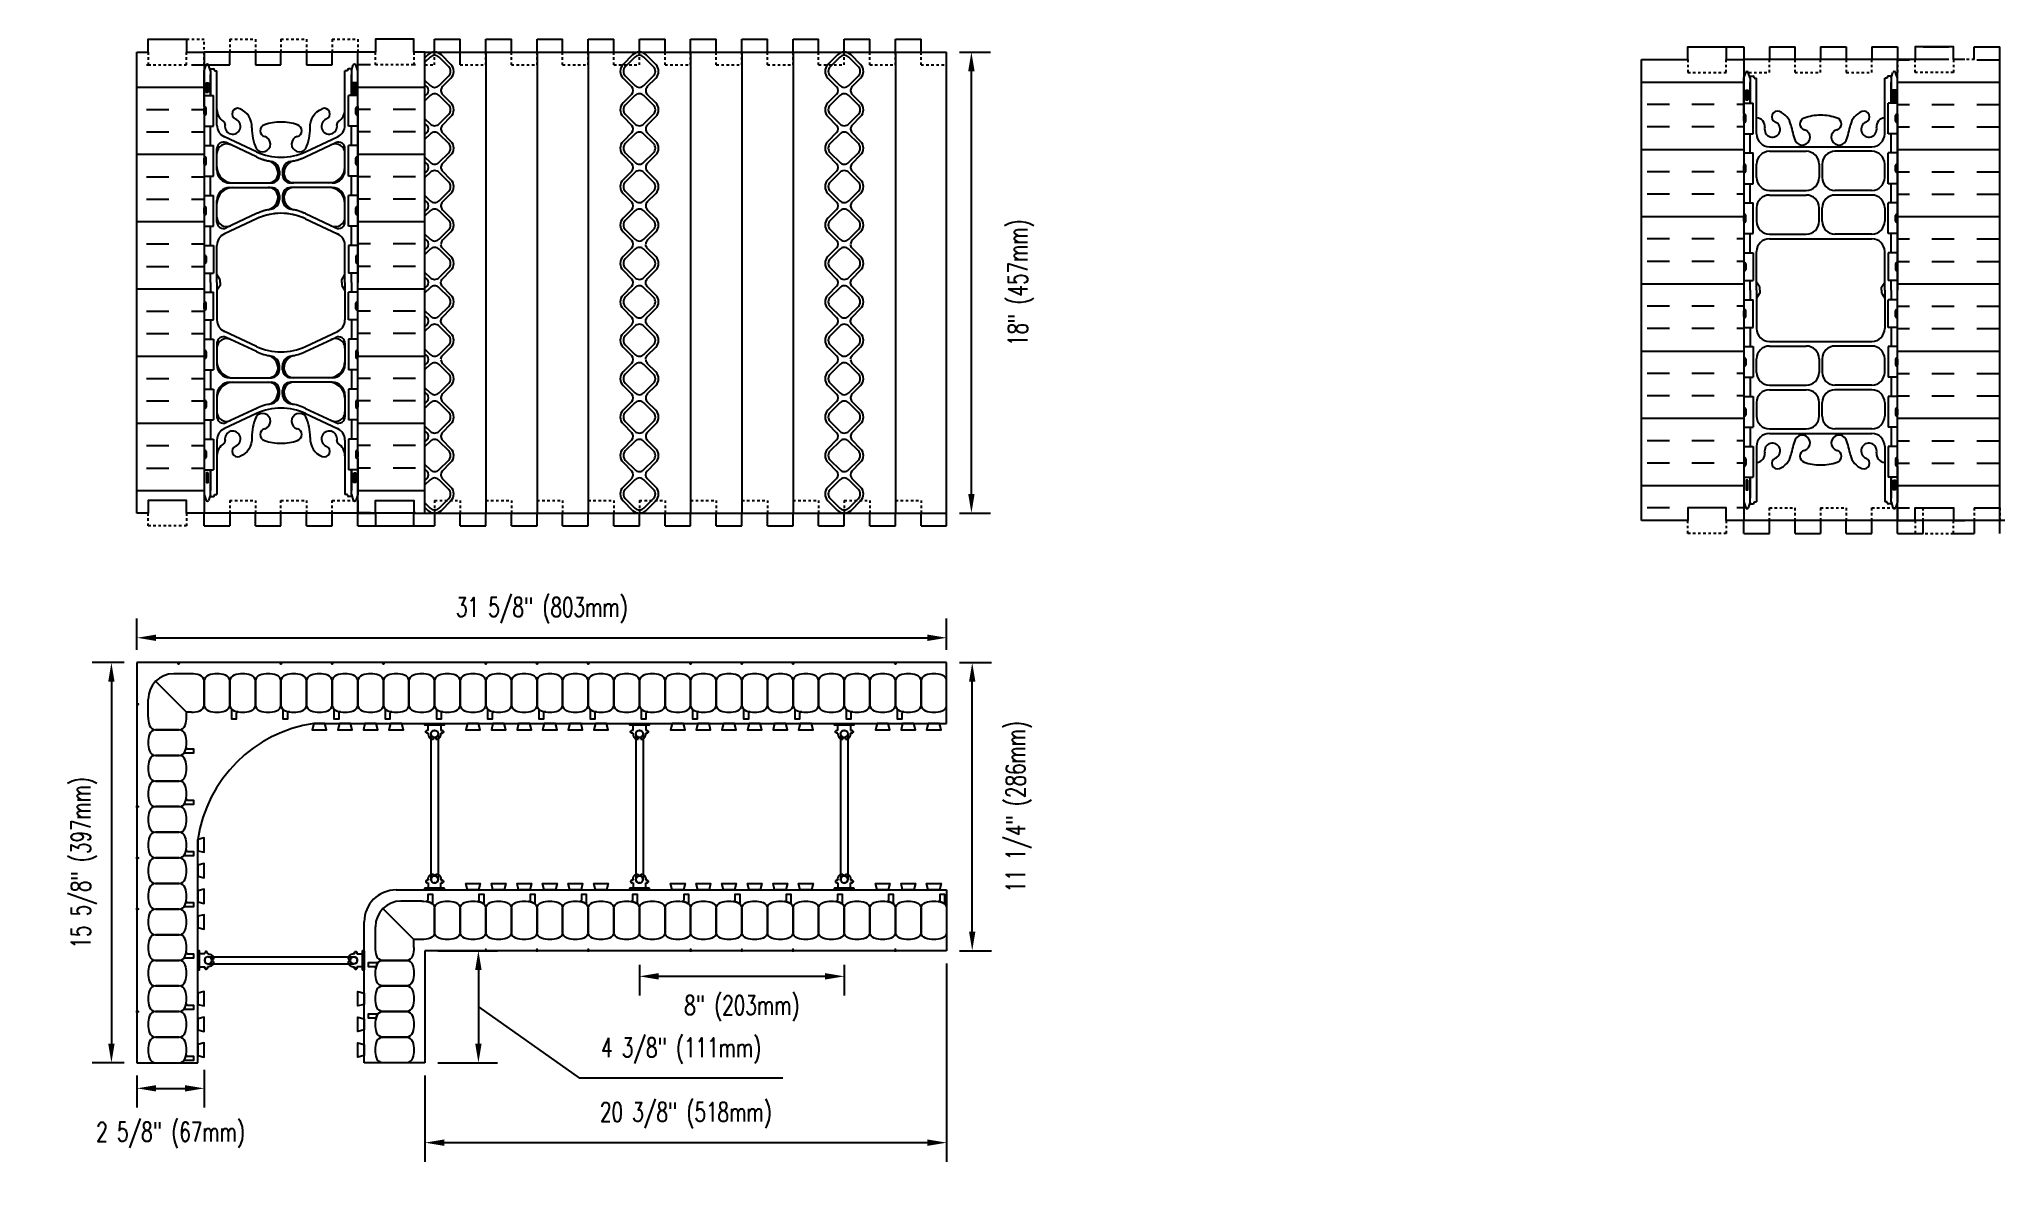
# Model space of a CAD drawing. Header units: inches. Extents: x 156.2 to 233, y 143 to 187.5.
import ezdxf

# ---------------------------------------------------------------- set-up
doc = ezdxf.new("R2010")
doc.units = ezdxf.units.IN
doc.header["$MEASUREMENT"] = 0
doc.linetypes.add('DASHED2', pattern=[0.375, 0.25, -0.125])
for name, color, linetype in [('HATCH', 12, 'Continuous'), ('line25', 2, 'Continuous'), ('LINE50', 5, 'Continuous'), ('LINE8', 8, 'Continuous'), ('LINE9', 9, 'Continuous'), ('TEXT', 4, 'Continuous'), ('Web_Edge', 9, 'Continuous')]:
    doc.layers.add(name, color=color, linetype=linetype)
doc.styles.add('DIM', font='romans.shx', dxfattribs={"width": 0.7})
doc.dimstyles.new('ext_8', dxfattribs={"dimscale": 8, "dimtxt": 0.09375, "dimasz": 0.09375, "dimexe": 0.09375, "dimexo": 0.0625, "dimgap": 0.0625, "dimtad": 1, "dimdec": 1, "dimzin": 3, "dimdsep": 46, "dimlunit": 4, "dimtxsty": 'DIM', "dimcen": 0.09, "dimdle": 0.09375, "dimclrt": 4, "dimadec": 0, "dimazin": 0, "dimtfac": 1, "dimtdec": 1, "dimtmove": 2, "dimatfit": 3, "dimfxl": 0, "dimfrac": 2, "dimtolj": 1, "dimtzin": 0, "dimarcsym": 0})

msp = doc.modelspace()

# ---------------------------------------------------------------- texts
at = {"layer": 'TEXT', "color": 4, "insert": (181.265, 148.006), "char_height": 0.75, "attachment_point": 5, "style": 'DIM'}
msp.add_mtext('\\A1;4 3/8" (111mm)', dxfattribs=at)

# ---------------------------------------------------------------- blocks, each defined once
blk = doc.blocks.new('WEB_CENTRE_TOP')
for p, q in [((-0.141, 5.688), (-0.141, 0)), ((0.141, 5.688), (0.141, 0))]:
    blk.add_line(p, q)
for centre in [(0, 5.688), (0, 0)]:
    blk.add_circle(centre, 0.141)
blk = doc.blocks.new('*D17')
at = {"layer": 'Defpoints', "color": 0}
for p in [(191.636, 164.132), (160.011, 163.163), (191.636, 163.163)]:
    blk.add_point(p, dxfattribs=at)
at = {"layer": 'TEXT', "color": 0, "lineweight": -2}
for p, q in [((160.011, 163.663), (160.011, 164.882)), ((191.636, 163.663), (191.636, 164.882)), ((160.761, 164.132), (190.886, 164.132))]:
    blk.add_line(p, q, dxfattribs=at)
at = {"layer": 'TEXT', "color": 0}
for points in [[(160.761, 164.257), (160.761, 164.007), (160.011, 164.132)], [(190.886, 164.257), (190.886, 164.007), (191.636, 164.132)]]:
    blk.add_solid(points, dxfattribs=at)
at = {"layer": 'TEXT', "color": 4, "insert": (175.824, 165.204), "char_height": 0.75, "attachment_point": 5, "style": 'DIM'}
blk.add_mtext('\\A1;31 5/8" (803mm)', dxfattribs=at)
blk = doc.blocks.new('*D16')
at = {"layer": 'Defpoints', "color": 0}
for p in [(179.636, 151.867), (187.636, 151.867), (187.636, 150.914)]:
    blk.add_point(p, dxfattribs=at)
at = {"layer": 'TEXT', "color": 0, "lineweight": -2}
for p, q in [((179.636, 151.367), (179.636, 150.164)), ((187.636, 151.367), (187.636, 150.164)), ((180.386, 150.914), (186.886, 150.914))]:
    blk.add_line(p, q, dxfattribs=at)
at = {"layer": 'TEXT', "color": 0}
for points in [[(180.386, 151.039), (180.386, 150.789), (179.636, 150.914)], [(186.886, 151.039), (186.886, 150.789), (187.636, 150.914)]]:
    blk.add_solid(points, dxfattribs=at)
at = {"layer": 'TEXT', "color": 4, "insert": (183.636, 149.664), "char_height": 0.75, "attachment_point": 5, "style": 'DIM'}
blk.add_mtext('\\A1;8" (203mm)', dxfattribs=at)
blk = doc.blocks.new('*D18')
at = {"layer": 'Defpoints', "color": 0}
for p in [(160.011, 147.538), (162.636, 147.757), (162.636, 146.54)]:
    blk.add_point(p, dxfattribs=at)
at = {"layer": 'TEXT', "color": 0, "lineweight": -2}
for p, q in [((160.011, 147.038), (160.011, 145.79)), ((162.636, 147.257), (162.636, 145.79)), ((160.761, 146.54), (161.886, 146.54))]:
    blk.add_line(p, q, dxfattribs=at)
at = {"layer": 'TEXT', "color": 0}
for points in [[(160.761, 146.665), (160.761, 146.415), (160.011, 146.54)], [(161.886, 146.665), (161.886, 146.415), (162.636, 146.54)]]:
    blk.add_solid(points, dxfattribs=at)
at = {"layer": 'TEXT', "color": 4, "insert": (161.324, 144.719), "char_height": 0.75, "attachment_point": 5, "style": 'DIM'}
blk.add_mtext('\\A1;2 5/8" (67mm) ', dxfattribs=at)
blk = doc.blocks.new('*D19')
at = {"layer": 'Defpoints', "color": 0}
for p in [(160.011, 163.163), (159.013, 147.538), (160.011, 147.538)]:
    blk.add_point(p, dxfattribs=at)
at = {"layer": 'TEXT', "color": 0, "lineweight": -2}
for p, q in [((159.511, 163.163), (158.263, 163.163)), ((159.013, 162.413), (159.013, 148.288)), ((159.511, 147.538), (158.263, 147.538))]:
    blk.add_line(p, q, dxfattribs=at)
at = {"layer": 'TEXT', "color": 0}
for points in [[(158.888, 162.413), (159.138, 162.413), (159.013, 163.163)], [(158.888, 148.288), (159.138, 148.288), (159.013, 147.538)]]:
    blk.add_solid(points, dxfattribs=at)
at = {"layer": 'TEXT', "color": 4, "insert": (157.942, 155.351), "char_height": 0.75, "attachment_point": 5, "rotation": 90, "style": 'DIM'}
blk.add_mtext('\\A1;15 5/8" (397mm)', dxfattribs=at)
blk = doc.blocks.new('*D20')
at = {"layer": 'Defpoints', "color": 0}
for p in [(191.636, 163.163), (192.635, 163.163), (191.636, 151.913)]:
    blk.add_point(p, dxfattribs=at)
at = {"layer": 'TEXT', "color": 0, "lineweight": -2}
for p, q in [((192.136, 163.163), (193.385, 163.163)), ((192.635, 152.663), (192.635, 162.413)), ((192.136, 151.913), (193.385, 151.913))]:
    blk.add_line(p, q, dxfattribs=at)
at = {"layer": 'TEXT', "color": 0}
for points in [[(192.51, 162.413), (192.76, 162.413), (192.635, 163.163)], [(192.51, 152.663), (192.76, 152.663), (192.635, 151.913)]]:
    blk.add_solid(points, dxfattribs=at)
at = {"layer": 'TEXT', "color": 4, "insert": (194.456, 157.538), "char_height": 0.75, "attachment_point": 5, "rotation": 90, "style": 'DIM'}
blk.add_mtext('\\A1;11 1/4" (286mm)', dxfattribs=at)
blk = doc.blocks.new('*D21')
at = {"layer": 'Defpoints', "color": 0}
for p in [(191.636, 186.998), (192.602, 186.998), (191.636, 168.998)]:
    blk.add_point(p, dxfattribs=at)
at = {"layer": 'TEXT', "color": 0, "lineweight": -2}
for p, q in [((192.136, 186.998), (193.352, 186.998)), ((192.602, 169.748), (192.602, 186.248)), ((192.136, 168.998), (193.352, 168.998))]:
    blk.add_line(p, q, dxfattribs=at)
at = {"layer": 'TEXT', "color": 0}
for points in [[(192.477, 186.248), (192.727, 186.248), (192.602, 186.998)], [(192.477, 169.748), (192.727, 169.748), (192.602, 168.998)]]:
    blk.add_solid(points, dxfattribs=at)
at = {"layer": 'TEXT', "color": 4, "insert": (194.54, 177.998), "char_height": 0.75, "attachment_point": 5, "rotation": 90, "style": 'DIM'}
blk.add_mtext('\\A1;18" (457mm)', dxfattribs=at)
blk = doc.blocks.new('WEB_INSERT_FRONT')
for p, q in [((-0.265, 8.89), (-0.64, 8.515)), ((0.64, 8.515), (0.265, 8.89)), ((-0.64, 7.985), (-0.297, 7.641)), ((0.309, 7.653), (0.64, 7.985)), ((-0.297, 7.359), (-0.64, 7.015)), ((0.25, 7.512), (0.25, 7.488)), ((0.64, 7.015), (0.309, 7.347)), ((-0.64, 6.485), (-0.297, 6.141)), ((0.309, 6.153), (0.64, 6.485)), ((-0.297, 5.859), (-0.64, 5.515)), ((0.25, 6.012), (0.25, 5.988)), ((0.64, 5.515), (0.309, 5.847)), ((-0.64, 4.985), (-0.297, 4.641)), ((0.309, 4.653), (0.64, 4.985)), ((-0.297, 4.359), (-0.64, 4.015)), ((0.25, 4.512), (0.25, 4.488)), ((0.64, 4.015), (0.309, 4.347)), ((-0.297, 3.141), (-0.64, 3.485)), ((0.309, 3.153), (0.64, 3.485)), ((-0.297, 2.859), (-0.64, 2.515)), ((0.25, 3.012), (0.25, 2.988)), ((0.64, 2.515), (0.309, 2.847)), ((-0.64, 1.985), (-0.297, 1.641)), ((0.309, 1.653), (0.64, 1.985)), ((-0.297, 1.359), (-0.64, 1.015)), ((-0.64, 0.485), (-0.297, 0.141)), ((-0.297, -0.141), (-0.64, -0.485)), ((-0.64, -1.015), (-0.297, -1.359)), ((-0.297, -1.641), (-0.64, -1.985)), ((-0.64, -2.515), (-0.297, -2.859)), ((-0.297, -3.141), (-0.64, -3.485)), ((0.64, -3.485), (0.309, -3.153)), ((-0.64, -4.015), (-0.297, -4.359)), ((0.25, -4.488), (0.25, -4.512)), ((0.309, -4.347), (0.64, -4.015)), ((-0.297, -4.641), (-0.64, -4.985)), ((0.64, -4.985), (0.309, -4.653)), ((-0.64, -5.515), (-0.297, -5.859)), ((0.25, -5.988), (0.25, -6.012)), ((0.309, -5.847), (0.64, -5.515)), ((-0.297, -6.141), (-0.64, -6.485)), ((0.64, -6.485), (0.309, -6.153)), ((-0.64, -7.015), (-0.297, -7.359)), ((-0.297, -7.641), (-0.64, -7.985)), ((0.297, -7.359), (0.64, -7.015)), ((0.64, -7.985), (0.297, -7.641)), ((-0.64, -8.515), (-0.265, -8.89)), ((0.265, -8.89), (0.64, -8.515))]:
    blk.add_line(p, q)
for points in [[(-0.552, 8.073), (-0.177, 7.698, 0.414214), (0.177, 7.698), (0.552, 8.073, 0.414214), (0.552, 8.427), (0.177, 8.802, 0.414214), (-0.177, 8.802), (-0.552, 8.427, 0.414214)], [(-0.552, 6.573), (-0.177, 6.198, 0.414214), (0.177, 6.198), (0.552, 6.573, 0.414214), (0.552, 6.927), (0.177, 7.302, 0.414214), (-0.177, 7.302), (-0.552, 6.927, 0.414214)], [(-0.552, 5.073), (-0.177, 4.698, 0.414214), (0.177, 4.698), (0.552, 5.073, 0.414214), (0.552, 5.427), (0.177, 5.802, 0.414214), (-0.177, 5.802), (-0.552, 5.427, 0.414214)], [(-0.552, 3.573), (-0.177, 3.198, 0.414214), (0.177, 3.198), (0.552, 3.573, 0.414214), (0.552, 3.927), (0.177, 4.302, 0.414214), (-0.177, 4.302), (-0.552, 3.927, 0.414214)], [(-0.552, 3.573), (-0.177, 3.198, 0.414214), (0.177, 3.198), (0.552, 3.573, 0.414214), (0.552, 3.927), (0.177, 4.302, 0.414214), (-0.177, 4.302), (-0.552, 3.927, 0.414214)], [(-0.552, 2.073), (-0.177, 1.698, 0.414214), (0.177, 1.698), (0.552, 2.073, 0.414214), (0.552, 2.427), (0.177, 2.802, 0.414214), (-0.177, 2.802), (-0.552, 2.427, 0.414214)], [(-0.552, 0.573), (-0.177, 0.198, 0.414214), (0.177, 0.198), (0.552, 0.573, 0.414214), (0.552, 0.927), (0.177, 1.302, 0.414214), (-0.177, 1.302), (-0.552, 0.927, 0.414214)], [(-0.552, -0.927), (-0.177, -1.302, 0.414214), (0.177, -1.302), (0.552, -0.927, 0.414214), (0.552, -0.573), (0.177, -0.198, 0.414214), (-0.177, -0.198), (-0.552, -0.573, 0.414214)], [(-0.552, -2.427), (-0.177, -2.802, 0.414214), (0.177, -2.802), (0.552, -2.427, 0.414214), (0.552, -2.073), (0.177, -1.698, 0.414214), (-0.177, -1.698), (-0.552, -2.073, 0.414214)], [(-0.552, -3.927), (-0.177, -4.302, 0.414214), (0.177, -4.302), (0.552, -3.927, 0.414214), (0.552, -3.573), (0.177, -3.198, 0.414214), (-0.177, -3.198), (-0.552, -3.573, 0.414214)], [(-0.552, -5.427), (-0.177, -5.802, 0.414214), (0.177, -5.802), (0.552, -5.427, 0.414214), (0.552, -5.073), (0.177, -4.698, 0.414214), (-0.177, -4.698), (-0.552, -5.073, 0.414214)], [(-0.552, -6.927), (-0.177, -7.302, 0.414214), (0.177, -7.302), (0.552, -6.927, 0.414214), (0.552, -6.573), (0.177, -6.198, 0.414214), (-0.177, -6.198), (-0.552, -6.573, 0.414214)], [(-0.552, -8.427), (-0.177, -8.802, 0.414214), (0.177, -8.802), (0.552, -8.427, 0.414214), (0.552, -8.073), (0.177, -7.698, 0.414214), (-0.177, -7.698), (-0.552, -8.073, 0.414214)]]:
    blk.add_lwpolyline(points, format="xyb", close=True)
blk.add_lwpolyline([(0.25, -2.988, -0.198912), (0.309, -2.847), (0.64, -2.515, 0.414214), (0.64, -1.985), (0.309, -1.653, -0.198912), (0.25, -1.512), (0.25, -1.488, -0.198912), (0.309, -1.347), (0.64, -1.015, 0.414214), (0.64, -0.485), (0.309, -0.153, -0.198912), (0.25, -0.012), (0.25, 0.012, -0.198912), (0.309, 0.153), (0.64, 0.485, 0.414214), (0.64, 1.015), (0.309, 1.347, -0.198912), (0.25, 1.488)], format="xyb")
for centre, radius, start, end in [((-0.375, 8.25), 0.375, 135, 225), ((0, 8.625), 0.375, 45, 135), ((0.375, 8.25), 0.375, 315, 45), ((-0.375, 6.75), 0.375, 135, 225), ((-0.438, 7.5), 0.2, 315, 45), ((0.45, 7.512), 0.2, 135, 180), ((0.45, 7.488), 0.2, 180, 225), ((0.375, 6.75), 0.375, 315, 45), ((-0.438, 6), 0.2, 315, 45), ((0.45, 6.012), 0.2, 135, 180), ((-0.375, 5.25), 0.375, 135, 225), ((0.45, 5.988), 0.2, 180, 225), ((0.375, 5.25), 0.375, 315, 45), ((-0.438, 4.5), 0.2, 315, 45), ((0.45, 4.512), 0.2, 135, 180), ((-0.375, 3.75), 0.375, 135, 225), ((0.45, 4.488), 0.2, 180, 225), ((0.375, 3.75), 0.375, 315, 45), ((-0.438, 3), 0.2, 315, 45), ((0.45, 3.012), 0.2, 135, 180), ((-0.375, 2.25), 0.375, 135, 225), ((0.45, 2.988), 0.2, 180, 225), ((0.375, 2.25), 0.375, 315, 45), ((-0.438, 1.5), 0.2, 315, 45), ((0.45, 1.512), 0.2, 135, 180), ((-0.375, 0.75), 0.375, 135, 225), ((-0.438, 0), 0.2, 315, 45), ((-0.375, -0.75), 0.375, 135, 225), ((-0.438, -1.5), 0.2, 315, 45), ((-0.375, -2.25), 0.375, 135, 225), ((-0.438, -3), 0.2, 315, 45), ((0.45, -3.012), 0.2, 180, 225), ((-0.375, -3.75), 0.375, 135, 225), ((0.375, -3.75), 0.375, 315, 45), ((-0.438, -4.5), 0.2, 315, 45), ((0.45, -4.488), 0.2, 135, 180), ((0.45, -4.512), 0.2, 180, 225), ((-0.375, -5.25), 0.375, 135, 225), ((0.375, -5.25), 0.375, 315, 45), ((-0.438, -6), 0.2, 315, 45), ((0.45, -5.988), 0.2, 135, 180), ((0.45, -6.012), 0.2, 180, 225), ((-0.375, -6.75), 0.375, 135, 225), ((0.375, -6.75), 0.375, 315, 45), ((-0.438, -7.5), 0.2, 315, 45), ((0.438, -7.5), 0.2, 135, 225), ((-0.375, -8.25), 0.375, 135, 225), ((0.375, -8.25), 0.375, 315, 45), ((0, -8.625), 0.375, 225, 315)]:
    blk.add_arc(centre, radius, start, end)
blk = doc.blocks.new('Connector')
blk.add_point((0.271, 0))
at = {"layer": 'LINE9'}
for p, q in [((0, 0.375), (0, -0.375)), ((0.062, -0.375), (0.062, 0.375)), ((0.281, 0.25), (0.062, 0.25))]:
    blk.add_line(p, q, dxfattribs=at)
for points, weights in [([(0.007, 0.375), (0.004, 0.375), (0, 0.375)], [1, 0.972587069138, 0.950305488115]), ([(0.327, 0.343), (0.308, 0.343), (0.281, 0.317), (0.281, 0.297)], [1, 0.85355339, 0.85355339, 1]), ([(0.328, 0.343), (0.327, 0.343), (0.327, 0.343)], [1, 0.70710678, 1]), ([(0.375, 0.297), (0.375, 0.317), (0.348, 0.343), (0.329, 0.343)], [1, 0.85355339, 0.85355339, 1]), ([(0.406, 0.25), (0.546, 0.25), (0.619, 0.131)], [0.958404415409, 0.794674173519, 0.864651571113]), ([(0.619, 0.052), (0.612, 0.049), (0.604, 0.049)], [0.83615024178, 0.892081430621, 1]), ([(0, -0.375), (0.004, -0.375), (0.007, -0.375)], [0.950305488115, 0.972587069138, 1]), ([(0.281, -0.297), (0.281, -0.317), (0.308, -0.343), (0.327, -0.343)], [1, 0.85355339, 0.85355339, 1]), ([(0.327, -0.343), (0.281, -0.343), (0.281, -0.297)], [1, 0.70710678, 1]), ([(0.329, -0.343), (0.348, -0.343), (0.375, -0.317), (0.375, -0.297)], [1, 0.85355339, 0.85355339, 1]), ([(0.375, -0.297), (0.375, -0.343), (0.329, -0.343)], [1, 0.70710678, 1]), ([(0.619, -0.131), (0.546, -0.25), (0.406, -0.25)], [0.864651574428, 0.794674169686, 0.958404415195]), ([(0.604, -0.049), (0.612, -0.049), (0.619, -0.052)], [1, 0.89208144177, 0.836150253337])]:
    blk.add_rational_spline(points, weights, degree=2, dxfattribs=at)
for points, degree in [([(0, 0.375), (0.002, 0.375), (0.005, 0.375), (0.007, 0.375)], 3), ([(0.007, 0.375), (0.021, 0.375), (0.051, 0.375), (0.062, 0.375), (0.062, 0.375)], 3), ([(0.281, 0.25), (0.281, 0.297)], 1), ([(0.327, 0.343), (0.327, 0.343), (0.328, 0.343), (0.328, 0.343)], 3), ([(0.328, 0.343), (0.329, 0.343), (0.329, 0.343), (0.329, 0.343)], 3), ([(0.375, 0.25), (0.375, 0.297)], 1), ([(0.406, 0.25), (0.375, 0.25)], 1), ([(0.406, 0.25), (0.406, 0.25)], 1), ([(0.406, 0.25), (0.406, 0.25)], 1), ([(0.406, 0.25), (0.406, 0.25)], 1), ([(0.406, 0.25), (0.406, 0.25)], 1), ([(0.406, 0.25), (0.406, 0.25)], 1), ([(0.406, 0.25), (0.406, 0.25)], 1), ([(0.406, 0.25), (0.406, 0.25)], 1), ([(0.406, 0.25), (0.406, 0.25)], 1), ([(0.406, 0.25), (0.406, 0.25)], 1), ([(0.406, 0.25), (0.406, 0.25)], 1), ([(0.406, 0.25), (0.406, 0.25)], 1), ([(0.406, 0.25), (0.406, 0.25)], 1), ([(0.406, 0.25), (0.406, 0.25)], 1), ([(0.406, 0.25), (0.406, 0.25)], 1), ([(0.406, 0.25), (0.406, 0.25)], 1), ([(0.406, 0.25), (0.406, 0.25)], 1), ([(0.406, 0.25), (0.406, 0.25)], 1), ([(0.406, 0.25), (0.406, 0.25)], 1), ([(0.406, 0.25), (0.406, 0.25)], 1), ([(0.406, 0.25), (0.406, 0.25)], 1), ([(0.406, 0.25), (0.406, 0.25)], 1), ([(0.406, 0.25), (0.406, 0.25)], 1), ([(0.406, 0.25), (0.406, 0.25)], 1), ([(0.406, 0.25), (0.406, 0.25)], 1), ([(0.604, 0.049), (0.532, 0.049)], 1), ([(0.532, 0.049), (0.532, 0.049)], 1), ([(0.532, 0.049), (0.532, 0.049)], 1), ([(0.532, 0.049), (0.532, 0.049)], 1), ([(0.532, 0.049), (0.532, 0.049)], 1), ([(0.532, 0.049), (0.532, 0.049)], 1), ([(0.532, 0.049), (0.532, 0.049)], 1), ([(0.532, 0.049), (0.532, 0.049)], 1), ([(0.532, 0.049), (0.532, 0.049)], 1), ([(0.532, 0.049), (0.532, 0.049)], 1), ([(0.532, 0.049), (0.532, 0.049)], 1), ([(0.604, 0.049), (0.609, 0.049), (0.614, 0.05), (0.619, 0.052)], 3), ([(0.604, 0.049), (0.604, 0.049)], 1), ([(0.604, 0.049), (0.604, 0.049)], 1), ([(0.604, 0.049), (0.604, 0.049)], 1), ([(0.604, 0.049), (0.604, 0.049)], 1), ([(0.619, 0.131), (0.619, 0.052)], 1), ([(0.619, 0.131), (0.619, 0.131)], 1), ([(0.619, 0.131), (0.619, 0.131)], 1), ([(0.619, 0.131), (0.619, 0.131)], 1), ([(0.619, 0.131), (0.619, 0.131)], 1), ([(0.007, -0.375), (0.005, -0.375), (0.002, -0.375), (0, -0.375)], 3), ([(0.062, -0.375), (0.062, -0.375), (0.051, -0.375), (0.021, -0.375), (0.007, -0.375)], 3), ([(0.062, -0.25), (0.281, -0.25)], 1), ([(0.281, -0.297), (0.281, -0.25)], 1), ([(0.281, -0.25), (0.281, -0.297)], 1), ([(0.328, -0.343), (0.328, -0.343), (0.327, -0.343), (0.327, -0.343)], 3), ([(0.329, -0.343), (0.329, -0.343), (0.329, -0.343), (0.328, -0.343)], 3), ([(0.375, -0.25), (0.375, -0.297)], 1), ([(0.375, -0.297), (0.375, -0.25)], 1), ([(0.406, -0.25), (0.375, -0.25)], 1), ([(0.406, -0.25), (0.406, -0.25)], 1), ([(0.406, -0.25), (0.406, -0.25)], 1), ([(0.406, -0.25), (0.406, -0.25)], 1), ([(0.406, -0.25), (0.406, -0.25)], 1), ([(0.406, -0.25), (0.406, -0.25)], 1), ([(0.406, -0.25), (0.406, -0.25)], 1), ([(0.406, -0.25), (0.406, -0.25)], 1), ([(0.406, -0.25), (0.406, -0.25)], 1), ([(0.406, -0.25), (0.406, -0.25)], 1), ([(0.406, -0.25), (0.406, -0.25)], 1), ([(0.406, -0.25), (0.406, -0.25)], 1), ([(0.532, -0.049), (0.604, -0.049)], 1), ([(0.604, -0.049), (0.58, -0.049), (0.556, -0.049), (0.532, -0.049)], 3), ([(0.532, -0.049), (0.532, -0.049)], 1), ([(0.532, -0.049), (0.532, -0.049)], 1), ([(0.532, -0.049), (0.532, -0.049)], 1), ([(0.532, -0.049), (0.532, -0.049)], 1), ([(0.619, -0.052), (0.614, -0.05), (0.609, -0.049), (0.604, -0.049)], 3), ([(0.604, -0.049), (0.604, -0.049)], 1), ([(0.604, -0.049), (0.604, -0.049)], 1), ([(0.604, -0.049), (0.604, -0.049)], 1), ([(0.604, -0.049), (0.604, -0.049)], 1), ([(0.604, -0.049), (0.604, -0.049)], 1), ([(0.604, -0.049), (0.604, -0.049)], 1), ([(0.604, -0.049), (0.604, -0.049)], 1), ([(0.604, -0.049), (0.604, -0.049)], 1), ([(0.619, -0.052), (0.619, -0.131)], 1), ([(0.619, -0.131), (0.619, -0.131)], 1), ([(0.619, -0.131), (0.619, -0.131)], 1), ([(0.619, -0.131), (0.619, -0.131)], 1), ([(0.619, -0.131), (0.619, -0.131)], 1)]:
    blk.add_open_spline(points, degree=degree, dxfattribs=at)
for points, weights, knots in [([(0.062, 0.375), (0.062, 0.375), (0.046, 0.375), (0.03, 0.375), (0.007, 0.375)], [0.868718858569, 0.861102746415, 1, 0.861102734288, 0.868718859898], [0, 0, 0, 0.5, 0.5, 1, 1, 1]), ([(0.532, 0.049), (0.472, 0.203), (0.333, 0.113), (0.157, 0), (0.333, -0.113), (0.472, -0.203), (0.532, -0.049)], [0.899508922286, 0.599718215298, 1, 0.54226024, 1, 0.599718224335, 0.899508908749], [0, 0, 0, 0.318112, 0.318112, 0.681888, 0.681888, 1, 1, 1]), ([(0.007, -0.375), (0.03, -0.375), (0.046, -0.375), (0.062, -0.375), (0.062, -0.375)], [0.868718859319, 0.861102739573, 1, 0.861102742958, 0.868718858948], [0, 0, 0, 0.5, 0.5, 1, 1, 1])]:
    blk.add_rational_spline(points, weights, degree=2, knots=knots, dxfattribs=at)
blk = doc.blocks.new('*D22')
at = {"layer": 'Defpoints', "color": 0}
for p in [(191.636, 151.913), (171.261, 147.538), (191.636, 144.42)]:
    blk.add_point(p, dxfattribs=at)
at = {"layer": 'TEXT', "color": 0, "lineweight": -2}
for p, q in [((191.636, 151.413), (191.636, 143.67)), ((171.261, 147.038), (171.261, 143.67)), ((172.011, 144.42), (190.886, 144.42))]:
    blk.add_line(p, q, dxfattribs=at)
at = {"layer": 'TEXT', "color": 0}
for points in [[(172.011, 144.545), (172.011, 144.295), (171.261, 144.42)], [(190.886, 144.545), (190.886, 144.295), (191.636, 144.42)]]:
    blk.add_solid(points, dxfattribs=at)
at = {"layer": 'TEXT', "color": 4, "insert": (181.449, 145.491), "char_height": 0.75, "attachment_point": 5, "style": 'DIM'}
blk.add_mtext('\\A1;20 3/8" (518mm)', dxfattribs=at)

# ---------------------------------------------------------------- dimensions: what is measured, and where the dimension line sits
at = {"layer": 'TEXT'}
for base, p1, p2, text, picture, middle in [((192.602, 186.998), (191.636, 168.998), (191.636, 186.998), '18" (457mm)', '*D21', (194.54, 177.998)), ((192.635, 163.163), (191.636, 151.913), (191.636, 163.163), '11 1/4" (286mm)', '*D20', (194.456, 157.538))]:
    dim = msp.add_linear_dim(base=base, p1=p1, p2=p2, angle=90, text=text, dimstyle='ext_8', dxfattribs=at)
    dim.commit()
    dim.dimension.update_dxf_attribs({"geometry": picture, "text_midpoint": middle, "dimtype": 160})
for base, p1, p2, text, picture, middle in [((191.636, 164.132), (160.011, 163.163), (191.636, 163.163), '31 5/8" (803mm)', '*D17', (175.824, 165.204)), ((191.636, 144.42), (171.261, 147.538), (191.636, 151.913), '20 3/8" (518mm)', '*D22', (181.449, 145.491))]:
    dim = msp.add_linear_dim(base=base, p1=p1, p2=p2, text=text, dimstyle='ext_8', dxfattribs=at)
    dim.commit()
    dim.dimension.update_dxf_attribs({"geometry": picture, "text_midpoint": middle})
dim = msp.add_linear_dim(base=(159.013, 147.538), p1=(160.011, 163.163), p2=(160.011, 147.538), angle=90, text='15 5/8" (397mm)', dimstyle='ext_8', dxfattribs=at)
dim.commit()
dim.dimension.update_dxf_attribs({"geometry": '*D19', "text_midpoint": (157.942, 155.351)})
for base, p1, p2, text, picture, middle in [((187.636, 150.914), (179.636, 151.867), (187.636, 151.867), '8" (203mm)', '*D16', (183.636, 149.664)), ((162.636, 146.54), (160.011, 147.538), (162.636, 147.757), '2 5/8" (67mm) ', '*D18', (161.324, 144.719))]:
    dim = msp.add_linear_dim(base=base, p1=p1, p2=p2, text=text, dimstyle='ext_8', dxfattribs=at)
    dim.commit()
    dim.dimension.update_dxf_attribs({"geometry": picture, "text_midpoint": middle, "dimtype": 160})

# ---------------------------------------------------------------- hatches: boundary and pattern name
at = {"layer": 'HATCH'}
h = msp.add_hatch(dxfattribs=at)
h.set_pattern_fill('INSUL', color=256, scale=7, angle=270, style=0)
h.set_pattern_definition([(0, (165.636, 175.1315), (6e-16, 2.625), []), (0, (165.636, 176.0065), (6e-16, 2.625), [0.875, -0.875]), (0, (165.636, 176.8815), (6e-16, 2.625), [0.875, -0.875])])
h.paths.add_polyline_path([(162.636, 186.998), (161.949, 186.998), (161.949, 186.498), (160.449, 186.498), (160.449, 186.998), (160.011, 186.998), (160.011, 168.998), (160.449, 168.998), (160.449, 169.498), (161.949, 169.498), (161.949, 168.998), (162.636, 168.998)])
h = msp.add_hatch(dxfattribs=at)
h.set_pattern_fill('INSUL', color=256, scale=7, angle=90, style=0)
h.set_pattern_definition([(180, (165.636, 175.1315), (-3e-16, -2.625), []), (180, (165.636, 174.2565), (-3e-16, -2.625), [0.875, -0.875]), (180, (165.636, 173.3815), (-3e-16, -2.625), [0.875, -0.875])])
h.paths.add_polyline_path([(168.636, 168.998), (169.324, 168.998), (169.324, 169.498), (170.824, 169.498), (170.824, 168.998), (171.261, 168.998), (171.261, 186.998), (170.824, 186.998), (170.824, 186.498), (169.324, 186.498), (169.324, 186.998), (168.636, 186.998)])
h = msp.add_hatch(dxfattribs=at)
h.set_pattern_fill('INSUL', color=256, scale=7, angle=180, style=0)
h.set_pattern_definition([(180, (172.6154, -47.799), (-3e-16, -2.625), []), (180, (172.6154, -48.674), (-3e-16, -2.625), [0.875, -0.875]), (180, (172.6154, -49.549), (-3e-16, -2.625), [0.875, -0.875])])
h.paths.add_polyline_path([(222.772, 186.707), (222.085, 186.707), (222.085, 186.207), (220.585, 186.207), (220.585, 186.707), (218.772, 186.707), (218.772, 168.707), (220.585, 168.707), (220.585, 169.207), (222.085, 169.207), (222.085, 168.707), (222.772, 168.707)])
h = msp.add_hatch(dxfattribs=at)
h.set_pattern_fill('INSUL', color=256, scale=7, style=0)
h.set_pattern_definition([(0, (170.6154, -47.799), (0, 2.625), []), (0, (170.6154, -46.924), (0, 2.625), [0.875, -0.875]), (0, (170.6154, -46.049), (0, 2.625), [0.875, -0.875])])
h.paths.add_polyline_path([(228.772, 168.707), (229.46, 168.707), (229.46, 169.207), (230.96, 169.207), (230.96, 168.707), (232.772, 168.707), (232.772, 186.707), (230.96, 186.707), (230.96, 186.207), (229.46, 186.207), (229.46, 186.707), (228.772, 186.707)])

# ---------------------------------------------------------------- linework, layer by layer
for p, q in [((168.636, 186.998), (162.636, 186.998)), ((171.371, 186.889), (171.261, 186.779)), ((172.276, 186.514), (171.901, 186.889)), ((230.772, 186.707), (222.772, 186.707)), ((171.945, 185.652), (172.276, 185.983)), ((171.261, 185.718), (171.339, 185.64)), ((171.339, 185.357), (171.261, 185.279)), ((171.886, 185.51), (171.886, 185.487)), ((172.276, 185.014), (171.945, 185.345)), ((171.945, 184.152), (172.276, 184.483)), ((171.261, 184.218), (171.339, 184.14)), ((171.339, 183.857), (171.261, 183.779)), ((171.886, 184.01), (171.886, 183.987)), ((172.276, 183.514), (171.945, 183.845)), ((171.261, 182.718), (171.339, 182.64)), ((171.945, 182.652), (172.276, 182.983)), ((171.339, 182.357), (171.261, 182.279)), ((171.886, 182.51), (171.886, 182.487)), ((172.276, 182.014), (171.945, 182.345)), ((171.339, 181.14), (171.261, 181.218)), ((171.945, 181.152), (172.276, 181.483)), ((171.339, 180.857), (171.261, 180.779)), ((171.886, 181.01), (171.886, 180.987)), ((172.276, 180.514), (171.945, 180.845)), ((171.261, 179.718), (171.339, 179.64)), ((171.945, 179.652), (172.276, 179.983)), ((171.339, 179.357), (171.261, 179.279)), ((171.261, 178.218), (171.339, 178.14)), ((171.339, 177.857), (171.261, 177.779)), ((171.261, 176.718), (171.339, 176.64)), ((171.339, 176.357), (171.261, 176.279)), ((171.261, 175.218), (171.339, 175.14)), ((171.339, 174.857), (171.261, 174.779)), ((172.276, 174.514), (171.945, 174.845)), ((171.261, 173.718), (171.339, 173.64)), ((171.886, 173.51), (171.886, 173.487)), ((171.945, 173.652), (172.276, 173.983)), ((171.339, 173.357), (171.261, 173.279)), ((172.276, 173.014), (171.945, 173.345)), ((171.261, 172.218), (171.339, 172.14)), ((171.886, 172.01), (171.886, 171.987)), ((171.945, 172.152), (172.276, 172.483)), ((171.339, 171.857), (171.261, 171.779)), ((172.276, 171.514), (171.945, 171.845)), ((171.261, 170.718), (171.339, 170.64)), ((171.933, 170.64), (172.276, 170.983)), ((171.339, 170.357), (171.261, 170.279)), ((172.276, 170.014), (171.933, 170.357)), ((170.824, 168.998), (162.636, 168.998)), ((171.261, 169.218), (171.371, 169.108)), ((171.901, 169.108), (172.276, 169.483)), ((232.96, 168.707), (222.772, 168.707))]:
    msp.add_line(p, q, dxfattribs=at)
for points in [[(171.261, 185.895), (171.459, 185.697, 0.414214), (171.813, 185.697), (172.188, 186.072, 0.414214), (172.188, 186.425), (171.813, 186.8, 0.414214), (171.459, 186.8), (171.261, 186.602)], [(171.261, 184.395), (171.459, 184.197, 0.414214), (171.813, 184.197), (172.188, 184.572, 0.414214), (172.188, 184.925), (171.813, 185.3, 0.414214), (171.459, 185.3), (171.261, 185.102)], [(171.261, 182.895), (171.459, 182.697, 0.414214), (171.813, 182.697), (172.188, 183.072, 0.414214), (172.188, 183.425), (171.813, 183.8, 0.414214), (171.459, 183.8), (171.261, 183.602)], [(171.261, 181.395), (171.459, 181.197, 0.414214), (171.813, 181.197), (172.188, 181.572, 0.414214), (172.188, 181.925), (171.813, 182.3, 0.414214), (171.459, 182.3), (171.261, 182.102)], [(171.261, 181.395), (171.459, 181.197, 0.414214), (171.813, 181.197), (172.188, 181.572, 0.414214), (172.188, 181.925), (171.813, 182.3, 0.414214), (171.459, 182.3), (171.261, 182.102)], [(171.261, 179.895), (171.459, 179.697, 0.414214), (171.813, 179.697), (172.188, 180.072, 0.414214), (172.188, 180.425), (171.813, 180.8, 0.414214), (171.459, 180.8), (171.261, 180.602)], [(171.261, 178.395), (171.459, 178.197, 0.414214), (171.813, 178.197), (172.188, 178.572, 0.414214), (172.188, 178.925), (171.813, 179.3, 0.414214), (171.459, 179.3), (171.261, 179.102)], [(171.886, 175.01, -0.198912), (171.945, 175.152), (172.276, 175.483, 0.414214), (172.276, 176.014), (171.945, 176.345, -0.198912), (171.886, 176.487), (171.886, 176.51, -0.198912), (171.945, 176.652), (172.276, 176.983, 0.414214), (172.276, 177.514), (171.945, 177.845, -0.198912), (171.886, 177.987), (171.886, 178.01, -0.198912), (171.945, 178.152), (172.276, 178.483, 0.414214), (172.276, 179.014), (171.945, 179.345, -0.198912), (171.886, 179.487)], [(171.261, 176.895), (171.459, 176.697, 0.414214), (171.813, 176.697), (172.188, 177.072, 0.414214), (172.188, 177.425), (171.813, 177.8, 0.414214), (171.459, 177.8), (171.261, 177.602)], [(171.261, 175.395), (171.459, 175.197, 0.414214), (171.813, 175.197), (172.188, 175.572, 0.414214), (172.188, 175.925), (171.813, 176.3, 0.414214), (171.459, 176.3), (171.261, 176.102)], [(171.261, 173.895), (171.459, 173.697, 0.414214), (171.813, 173.697), (172.188, 174.072, 0.414214), (172.188, 174.425), (171.813, 174.8, 0.414214), (171.459, 174.8), (171.261, 174.602)], [(171.261, 172.395), (171.459, 172.197, 0.414214), (171.813, 172.197), (172.188, 172.572, 0.414214), (172.188, 172.925), (171.813, 173.3, 0.414214), (171.459, 173.3), (171.261, 173.102)], [(171.261, 170.895), (171.459, 170.697, 0.414214), (171.813, 170.697), (172.188, 171.072, 0.414214), (172.188, 171.425), (171.813, 171.8, 0.414214), (171.459, 171.8), (171.261, 171.602)], [(171.261, 169.395), (171.459, 169.197, 0.414214), (171.813, 169.197), (172.188, 169.572, 0.414214), (172.188, 169.925), (171.813, 170.3, 0.414214), (171.459, 170.3), (171.261, 170.102)]]:
    msp.add_lwpolyline(points, format="xyb", dxfattribs=at)
for centre, radius, start, end in [((171.636, 186.623), 0.375, 45, 135), ((172.011, 186.248), 0.375, 315, 45), ((171.198, 185.498), 0.2, 315, 45), ((172.086, 185.51), 0.2, 135, 180), ((172.086, 185.487), 0.2, 180, 225), ((172.011, 184.748), 0.375, 315, 45), ((171.198, 183.998), 0.2, 315, 45), ((172.086, 184.01), 0.2, 135, 180), ((172.086, 183.987), 0.2, 180, 225), ((172.011, 183.248), 0.375, 315, 45), ((171.198, 182.498), 0.2, 315, 45), ((172.086, 182.51), 0.2, 135, 180), ((172.086, 182.487), 0.2, 180, 225), ((172.011, 181.748), 0.375, 315, 45), ((171.198, 180.998), 0.2, 315, 45), ((172.086, 181.01), 0.2, 135, 180), ((172.086, 180.987), 0.2, 180, 225), ((172.011, 180.248), 0.375, 315, 45), ((171.198, 179.498), 0.2, 315, 45), ((172.086, 179.51), 0.2, 135, 180), ((171.198, 177.998), 0.2, 315, 45), ((171.198, 176.498), 0.2, 315, 45), ((171.198, 174.998), 0.2, 315, 45), ((172.086, 174.987), 0.2, 180, 225), ((172.011, 174.248), 0.375, 315, 45), ((171.198, 173.498), 0.2, 315, 45), ((172.086, 173.51), 0.2, 135, 180), ((172.086, 173.487), 0.2, 180, 225), ((172.011, 172.748), 0.375, 315, 45), ((171.198, 171.998), 0.2, 315, 45), ((172.086, 172.01), 0.2, 135, 180), ((172.086, 171.987), 0.2, 180, 225), ((172.011, 171.248), 0.375, 315, 45), ((171.198, 170.498), 0.2, 315, 45), ((172.074, 170.498), 0.2, 135, 225), ((172.011, 169.748), 0.375, 315, 45), ((171.636, 169.373), 0.375, 225, 315)]:
    msp.add_arc(centre, radius, start, end, dxfattribs=at)
at = {"layer": 'line25'}
for p, q in [((162.636, 186.998), (162.636, 168.998)), ((168.636, 168.998), (168.636, 186.998)), ((173.636, 186.998), (173.636, 168.998)), ((175.636, 186.998), (175.636, 168.998)), ((177.636, 186.998), (177.636, 168.998)), ((181.636, 186.998), (181.636, 168.998)), ((183.636, 186.998), (183.636, 168.998)), ((185.636, 186.998), (185.636, 168.998)), ((189.636, 186.998), (189.636, 168.998)), ((222.772, 186.707), (222.772, 168.707)), ((228.772, 168.707), (228.772, 186.707)), ((162.636, 185.303), (163.001, 185.303)), ((163.001, 184.103), (163.001, 185.303)), ((168.636, 185.303), (168.271, 185.303)), ((168.271, 184.103), (168.271, 185.303)), ((222.772, 185.012), (223.137, 185.012)), ((223.137, 183.812), (223.137, 185.012)), ((228.772, 185.012), (228.407, 185.012)), ((228.407, 183.812), (228.407, 185.012)), ((162.636, 184.103), (163.001, 184.103)), ((168.636, 184.103), (168.271, 184.103)), ((222.772, 183.812), (223.137, 183.812)), ((228.772, 183.812), (228.407, 183.812)), ((162.636, 183.353), (163.001, 183.353)), ((163.001, 182.153), (163.001, 183.353)), ((168.271, 182.153), (168.271, 183.353)), ((168.636, 183.353), (168.271, 183.353)), ((222.772, 183.062), (223.137, 183.062)), ((223.137, 181.862), (223.137, 183.062)), ((228.407, 181.862), (228.407, 183.062)), ((228.772, 183.062), (228.407, 183.062)), ((162.636, 182.153), (163.001, 182.153)), ((168.636, 182.153), (168.271, 182.153)), ((162.636, 181.403), (163.001, 181.403)), ((163.001, 180.203), (163.001, 181.403)), ((168.636, 181.403), (168.271, 181.403)), ((168.271, 180.203), (168.271, 181.403)), ((222.772, 181.862), (223.137, 181.862)), ((228.772, 181.862), (228.407, 181.862)), ((222.772, 181.112), (223.137, 181.112)), ((223.137, 179.912), (223.137, 181.112)), ((228.772, 181.112), (228.407, 181.112)), ((228.407, 179.912), (228.407, 181.112)), ((162.636, 180.203), (163.001, 180.203)), ((168.636, 180.203), (168.271, 180.203)), ((222.772, 179.912), (223.137, 179.912)), ((228.772, 179.912), (228.407, 179.912)), ((162.636, 179.453), (163.001, 179.453)), ((163.001, 179.453), (163.001, 178.373)), ((168.636, 179.453), (168.271, 179.453)), ((168.271, 179.453), (168.271, 178.373)), ((222.772, 179.162), (223.137, 179.162)), ((223.137, 179.162), (223.137, 178.082)), ((228.772, 179.162), (228.407, 179.162)), ((228.407, 179.162), (228.407, 178.082)), ((162.636, 178.373), (163.001, 178.373)), ((168.636, 178.373), (168.271, 178.373)), ((162.636, 177.623), (163.001, 177.623)), ((163.001, 176.543), (163.001, 177.623)), ((168.636, 177.623), (168.271, 177.623)), ((168.271, 176.543), (168.271, 177.623)), ((222.772, 178.082), (223.137, 178.082)), ((222.772, 177.332), (223.137, 177.332)), ((223.137, 176.252), (223.137, 177.332)), ((228.772, 178.082), (228.407, 178.082)), ((228.772, 177.332), (228.407, 177.332)), ((228.407, 176.252), (228.407, 177.332)), ((222.772, 176.707), (222.772, 168.707)), ((162.636, 176.543), (163.001, 176.543)), ((162.636, 175.793), (163.001, 175.793)), ((163.001, 175.793), (163.001, 174.593)), ((168.636, 176.543), (168.271, 176.543)), ((168.636, 175.793), (168.271, 175.793)), ((168.271, 175.793), (168.271, 174.593)), ((222.772, 176.252), (223.137, 176.252)), ((228.772, 176.252), (228.407, 176.252)), ((222.772, 175.502), (223.137, 175.502)), ((223.137, 175.502), (223.137, 174.302)), ((228.772, 175.502), (228.407, 175.502)), ((228.407, 175.502), (228.407, 174.302)), ((162.636, 174.593), (163.001, 174.593)), ((168.636, 174.593), (168.271, 174.593)), ((222.772, 174.302), (223.137, 174.302)), ((228.772, 174.302), (228.407, 174.302)), ((162.636, 173.843), (163.001, 173.843)), ((163.001, 173.843), (163.001, 172.643)), ((168.271, 173.843), (168.271, 172.643)), ((168.636, 173.843), (168.271, 173.843)), ((222.772, 173.552), (223.137, 173.552)), ((223.137, 173.552), (223.137, 172.352)), ((228.407, 173.552), (228.407, 172.352)), ((228.772, 173.552), (228.407, 173.552)), ((162.636, 172.643), (163.001, 172.643)), ((168.636, 172.643), (168.271, 172.643)), ((222.772, 172.352), (223.137, 172.352)), ((228.772, 172.352), (228.407, 172.352)), ((162.636, 171.893), (163.001, 171.893)), ((163.001, 171.893), (163.001, 170.693)), ((168.636, 171.893), (168.271, 171.893)), ((168.271, 171.893), (168.271, 170.693)), ((222.772, 171.602), (223.137, 171.602)), ((223.137, 171.602), (223.137, 170.402)), ((228.772, 171.602), (228.407, 171.602)), ((228.407, 171.602), (228.407, 170.402)), ((162.636, 170.693), (163.001, 170.693)), ((168.636, 170.693), (168.271, 170.693)), ((222.772, 170.402), (223.137, 170.402)), ((228.772, 170.402), (228.407, 170.402)), ((166.917, 160.788), (191.636, 160.788)), ((162.386, 147.538), (162.386, 156.257)), ((170.136, 154.288), (191.636, 154.288)), ((168.886, 147.538), (168.886, 153.038))]:
    msp.add_line(p, q, dxfattribs=at)
for points in [[(166.917, 160.788), (166.855, 160.538), (167.417, 160.538), (167.355, 160.788)], [(167.917, 160.788), (167.855, 160.538), (168.417, 160.538), (168.355, 160.788)], [(168.917, 160.788), (168.855, 160.538), (169.417, 160.538), (169.355, 160.788)], [(169.917, 160.788), (169.855, 160.538), (170.417, 160.538), (170.355, 160.788)], [(172.917, 160.788), (172.855, 160.538), (173.417, 160.538), (173.355, 160.788)], [(173.917, 160.788), (173.855, 160.538), (174.417, 160.538), (174.355, 160.788)], [(174.917, 160.788), (174.855, 160.538), (175.417, 160.538), (175.355, 160.788)], [(175.917, 160.788), (175.855, 160.538), (176.417, 160.538), (176.355, 160.788)], [(176.917, 160.788), (176.855, 160.538), (177.417, 160.538), (177.355, 160.788)], [(177.917, 160.788), (177.855, 160.538), (178.417, 160.538), (178.355, 160.788)], [(180.917, 160.788), (180.855, 160.538), (181.417, 160.538), (181.355, 160.788)], [(181.917, 160.788), (181.855, 160.538), (182.417, 160.538), (182.355, 160.788)], [(182.917, 160.788), (182.855, 160.538), (183.417, 160.538), (183.355, 160.788)], [(183.917, 160.788), (183.855, 160.538), (184.417, 160.538), (184.355, 160.788)], [(184.917, 160.788), (184.855, 160.538), (185.417, 160.538), (185.355, 160.788)], [(185.917, 160.788), (185.855, 160.538), (186.417, 160.538), (186.355, 160.788)], [(188.917, 160.788), (188.855, 160.538), (189.417, 160.538), (189.355, 160.788)], [(189.917, 160.788), (189.855, 160.538), (190.417, 160.538), (190.355, 160.788)], [(190.917, 160.788), (190.855, 160.538), (191.417, 160.538), (191.355, 160.788)], [(162.386, 155.82), (162.636, 155.757), (162.636, 156.32), (162.386, 156.257)], [(162.386, 154.82), (162.636, 154.757), (162.636, 155.32), (162.386, 155.257)], [(162.386, 153.82), (162.636, 153.757), (162.636, 154.32), (162.386, 154.257)], [(172.917, 154.288), (172.855, 154.538), (173.417, 154.538), (173.355, 154.288)], [(173.917, 154.288), (173.855, 154.538), (174.417, 154.538), (174.355, 154.288)], [(174.917, 154.288), (174.855, 154.538), (175.417, 154.538), (175.355, 154.288)], [(175.917, 154.288), (175.855, 154.538), (176.417, 154.538), (176.355, 154.288)], [(176.917, 154.288), (176.855, 154.538), (177.417, 154.538), (177.355, 154.288)], [(177.917, 154.288), (177.855, 154.538), (178.417, 154.538), (178.355, 154.288)], [(180.917, 154.288), (180.855, 154.538), (181.417, 154.538), (181.355, 154.288)], [(181.917, 154.288), (181.855, 154.538), (182.417, 154.538), (182.355, 154.288)], [(182.917, 154.288), (182.855, 154.538), (183.417, 154.538), (183.355, 154.288)], [(183.917, 154.288), (183.855, 154.538), (184.417, 154.538), (184.355, 154.288)], [(184.917, 154.288), (184.855, 154.538), (185.417, 154.538), (185.355, 154.288)], [(185.917, 154.288), (185.855, 154.538), (186.417, 154.538), (186.355, 154.288)], [(188.917, 154.288), (188.855, 154.538), (189.417, 154.538), (189.355, 154.288)], [(189.917, 154.288), (189.855, 154.538), (190.417, 154.538), (190.355, 154.288)], [(190.917, 154.288), (190.855, 154.538), (191.417, 154.538), (191.355, 154.288)], [(162.386, 152.82), (162.636, 152.757), (162.636, 153.32), (162.386, 153.257)], [(162.386, 149.82), (162.636, 149.757), (162.636, 150.32), (162.386, 150.257)], [(168.886, 149.82), (168.636, 149.757), (168.636, 150.32), (168.886, 150.257)], [(162.386, 148.82), (162.636, 148.757), (162.636, 149.32), (162.386, 149.257)], [(168.886, 148.82), (168.636, 148.757), (168.636, 149.32), (168.886, 149.257)], [(162.386, 147.82), (162.636, 147.757), (162.636, 148.32), (162.386, 148.257)], [(168.886, 147.82), (168.636, 147.757), (168.636, 148.32), (168.886, 148.257)]]:
    msp.add_lwpolyline(points, close=True, dxfattribs=at)
for centre, radius, start, end in [((167.718, 155.457), 5.391, 98.53689, 171.46311), ((170.136, 153.038), 1.25, 90, 180)]:
    msp.add_arc(centre, radius, start, end, dxfattribs=at)
at = {"layer": 'LINE50'}
for p, q in [((160.011, 168.998), (160.011, 186.998)), ((171.261, 186.998), (191.636, 186.998)), ((171.261, 168.998), (171.261, 186.998)), ((191.636, 168.998), (191.636, 186.998)), ((218.772, 168.707), (218.772, 186.707)), ((232.772, 168.707), (232.772, 186.707)), ((171.261, 168.998), (191.636, 168.998)), ((191.636, 163.163), (160.011, 163.163)), ((160.011, 163.163), (160.011, 147.538)), ((191.636, 160.788), (191.636, 163.163)), ((191.636, 154.288), (191.636, 151.913)), ((191.636, 151.913), (171.261, 151.913)), ((171.261, 151.913), (171.261, 147.538)), ((160.011, 147.538), (162.386, 147.538)), ((171.261, 147.538), (168.886, 147.538))]:
    msp.add_line(p, q, dxfattribs=at)
for points in [[(160.011, 186.998), (160.449, 186.998), (160.449, 187.498), (161.949, 187.498), (161.949, 186.998), (162.636, 186.998)], [(171.261, 186.998), (170.824, 186.998), (170.824, 187.498), (169.324, 187.498), (169.324, 186.998), (168.636, 186.998)], [(218.772, 186.707), (220.585, 186.707), (220.585, 187.207), (222.085, 187.207), (222.085, 186.707), (222.772, 186.707)], [(231.397, 186.707), (230.96, 186.707), (230.96, 187.207), (229.46, 187.207), (229.46, 186.707), (228.772, 186.707)], [(162.636, 168.998), (161.949, 168.998), (161.949, 169.498), (160.449, 169.498), (160.449, 168.998), (160.011, 168.998)], [(168.636, 168.998), (169.324, 168.998), (169.324, 169.498), (170.824, 169.498), (170.824, 168.998), (171.261, 168.998)], [(222.772, 168.707), (222.085, 168.707), (222.085, 169.207), (220.585, 169.207), (220.585, 168.707), (218.772, 168.707)], [(228.772, 168.707), (229.46, 168.707), (229.46, 169.207), (230.96, 169.207), (230.96, 168.707), (231.397, 168.707)]]:
    msp.add_lwpolyline(points, dxfattribs=at)
at = {"layer": 'LINE8', "linetype": 'DASHED2', "ltscale": 0.15}
for p, q in [((161.949, 187.498), (162.636, 187.498)), ((162.636, 186.498), (162.636, 187.498)), ((163.636, 187.498), (163.636, 186.998)), ((163.636, 187.498), (164.636, 187.498)), ((164.636, 187.498), (164.636, 186.998)), ((165.636, 187.498), (165.636, 186.998)), ((165.636, 187.498), (166.636, 187.498)), ((166.636, 187.498), (166.636, 186.998)), ((167.636, 187.498), (167.636, 186.998)), ((167.636, 187.498), (168.636, 187.498)), ((168.636, 187.498), (168.636, 186.998)), ((223.772, 186.207), (223.772, 186.707)), ((224.772, 186.207), (224.772, 186.707)), ((225.772, 186.207), (225.772, 186.707)), ((226.772, 186.707), (226.772, 186.207)), ((227.772, 186.207), (227.772, 186.707)), ((228.772, 186.707), (228.772, 186.207)), ((222.772, 186.207), (223.772, 186.207)), ((224.772, 186.207), (225.772, 186.207)), ((226.772, 186.207), (227.772, 186.207)), ((163.636, 169.498), (164.636, 169.498)), ((163.636, 169.498), (163.636, 168.998)), ((164.636, 169.498), (164.636, 168.998)), ((165.636, 169.498), (166.636, 169.498)), ((165.636, 168.998), (165.636, 169.498)), ((166.636, 169.498), (166.636, 168.998)), ((167.636, 169.498), (168.636, 169.498)), ((167.636, 168.998), (167.636, 169.498)), ((223.772, 169.207), (224.772, 169.207)), ((223.772, 168.707), (223.772, 169.207)), ((224.772, 168.707), (224.772, 169.207)), ((225.772, 169.207), (226.772, 169.207)), ((225.772, 169.207), (225.772, 168.707)), ((226.772, 169.207), (226.772, 168.707)), ((227.772, 169.207), (228.772, 169.207)), ((227.772, 168.707), (227.772, 169.207)), ((228.772, 169.207), (228.772, 168.707)), ((229.772, 169.207), (230.772, 169.207)), ((229.772, 168.707), (229.772, 169.207))]:
    msp.add_line(p, q, dxfattribs=at)
at = {"layer": 'LINE8'}
for p, q in [((163.636, 186.498), (163.636, 186.998)), ((164.636, 186.998), (164.636, 186.498)), ((165.636, 186.498), (165.636, 186.998)), ((166.636, 186.998), (166.636, 186.498)), ((167.636, 186.498), (167.636, 186.998)), ((222.085, 187.207), (222.772, 187.207)), ((222.772, 187.207), (222.772, 186.207)), ((223.772, 187.207), (223.772, 186.707)), ((223.772, 187.207), (224.772, 187.207)), ((224.772, 186.707), (224.772, 187.207)), ((225.772, 187.207), (225.772, 186.707)), ((225.772, 187.207), (226.772, 187.207)), ((226.772, 187.207), (226.772, 186.707)), ((227.772, 187.207), (227.772, 186.707)), ((227.772, 187.207), (228.772, 187.207)), ((228.772, 187.207), (228.772, 186.707)), ((228.772, 187.207), (228.772, 186.707)), ((229.772, 187.207), (230.772, 187.207)), ((162.636, 186.498), (163.636, 186.498)), ((164.636, 186.498), (165.636, 186.498)), ((166.636, 186.498), (167.636, 186.498)), ((162.636, 168.498), (162.636, 168.998)), ((163.636, 168.998), (163.636, 168.498)), ((164.636, 168.498), (164.636, 168.998)), ((165.636, 168.498), (165.636, 168.998)), ((166.636, 168.498), (166.636, 168.998)), ((167.636, 168.498), (167.636, 168.998)), ((168.636, 169.498), (168.636, 168.998)), ((168.636, 168.498), (168.636, 168.998)), ((228.772, 169.207), (228.772, 168.707)), ((162.636, 168.498), (163.636, 168.498)), ((164.636, 168.498), (165.636, 168.498)), ((166.636, 168.498), (167.636, 168.498)), ((168.636, 168.498), (169.324, 168.498)), ((222.772, 168.207), (222.772, 168.707)), ((222.772, 168.207), (223.772, 168.207)), ((223.772, 168.207), (223.772, 168.707)), ((224.772, 168.207), (224.772, 168.707)), ((224.772, 168.207), (225.772, 168.207)), ((225.772, 168.707), (225.772, 168.207)), ((226.772, 168.207), (226.772, 168.707)), ((226.772, 168.207), (227.772, 168.207)), ((227.772, 168.207), (227.772, 168.707)), ((228.772, 168.207), (228.772, 168.707)), ((228.772, 168.207), (228.772, 168.707)), ((228.772, 168.207), (229.772, 168.207)), ((228.772, 168.207), (229.46, 168.207)), ((229.772, 168.207), (229.772, 168.707))]:
    msp.add_line(p, q, dxfattribs=at)
at = {"layer": 'LINE9'}
for p, q in [((171.636, 187.498), (172.636, 187.498)), ((171.636, 186.998), (171.636, 187.498)), ((172.636, 186.998), (172.636, 187.498)), ((173.636, 186.998), (173.636, 187.498)), ((173.636, 187.498), (174.636, 187.498)), ((174.636, 186.998), (174.636, 187.498)), ((175.636, 186.998), (175.636, 187.498)), ((175.636, 187.498), (176.636, 187.498)), ((176.636, 186.998), (176.636, 187.498)), ((177.636, 186.998), (177.636, 187.498)), ((177.636, 187.498), (178.636, 187.498)), ((178.636, 186.998), (178.636, 187.498)), ((179.636, 186.998), (179.636, 187.498)), ((179.636, 187.498), (180.636, 187.498)), ((180.636, 186.998), (180.636, 187.498)), ((181.636, 186.998), (181.636, 187.498)), ((181.636, 187.498), (182.636, 187.498)), ((182.636, 186.998), (182.636, 187.498)), ((183.636, 186.998), (183.636, 187.498)), ((183.636, 187.498), (184.636, 187.498)), ((184.636, 186.998), (184.636, 187.498)), ((185.636, 186.998), (185.636, 187.498)), ((185.636, 187.498), (186.636, 187.498)), ((186.636, 186.998), (186.636, 187.498)), ((187.636, 187.498), (188.636, 187.498)), ((187.636, 186.998), (187.636, 187.498)), ((188.636, 186.998), (188.636, 187.498)), ((189.636, 187.498), (190.636, 187.498)), ((189.636, 186.998), (189.636, 187.498)), ((190.636, 186.998), (190.636, 187.498)), ((172.636, 186.498), (172.636, 186.998)), ((231.772, 186.707), (231.772, 187.207)), ((231.772, 187.207), (232.772, 187.207)), ((232.772, 186.707), (232.772, 187.207)), ((162.636, 186.27), (162.711, 186.5)), ((162.886, 186.27), (162.811, 186.5)), ((162.86, 186.35), (162.986, 186.35)), ((162.886, 186.27), (162.886, 185.303)), ((163.036, 186.3), (163.036, 186.27)), ((163.036, 186.3), (163.036, 186.3)), ((163.036, 186.27), (163.136, 186.27)), ((163.136, 184.148), (163.136, 186.27)), ((168.236, 186.27), (168.136, 186.27)), ((168.136, 184.148), (168.136, 186.27)), ((168.236, 186.3), (168.236, 186.27)), ((168.236, 186.3), (168.236, 186.3)), ((168.412, 186.35), (168.286, 186.35)), ((168.386, 186.27), (168.461, 186.5)), ((168.386, 186.27), (168.386, 185.303)), ((168.636, 186.27), (168.561, 186.5)), ((222.772, 185.979), (222.847, 186.209)), ((223.022, 185.979), (222.947, 186.209)), ((222.996, 186.059), (223.122, 186.059)), ((223.022, 185.979), (223.022, 185.012)), ((223.172, 186.009), (223.172, 185.979)), ((223.172, 186.009), (223.172, 186.009)), ((223.172, 185.979), (223.272, 185.979)), ((223.272, 183.805), (223.272, 185.979)), ((228.372, 185.979), (228.272, 185.979)), ((228.272, 183.805), (228.272, 185.979)), ((228.372, 186.009), (228.372, 185.979)), ((228.372, 186.009), (228.372, 186.009)), ((228.548, 186.059), (228.422, 186.059)), ((228.522, 185.979), (228.597, 186.209)), ((228.522, 185.979), (228.522, 185.012)), ((228.772, 185.979), (228.697, 186.209)), ((162.636, 184.593), (162.636, 184.813)), ((162.636, 184.758), (162.636, 184.758)), ((162.636, 184.648), (162.636, 184.648)), ((162.676, 184.853), (162.676, 184.853)), ((162.676, 184.553), (162.676, 184.553)), ((162.716, 184.593), (162.716, 184.813)), ((168.556, 184.593), (168.556, 184.813)), ((168.596, 184.853), (168.596, 184.853)), ((168.596, 184.553), (168.596, 184.553)), ((168.636, 184.593), (168.636, 184.813)), ((168.636, 184.758), (168.636, 184.758)), ((168.636, 184.648), (168.636, 184.648)), ((222.772, 184.302), (222.772, 184.522)), ((222.772, 184.467), (222.772, 184.467)), ((222.772, 184.357), (222.772, 184.357)), ((222.812, 184.562), (222.812, 184.562)), ((222.812, 184.262), (222.812, 184.262)), ((222.852, 184.302), (222.852, 184.522)), ((228.692, 184.302), (228.692, 184.522)), ((228.732, 184.562), (228.732, 184.562)), ((228.732, 184.262), (228.732, 184.262)), ((228.772, 184.302), (228.772, 184.522)), ((228.772, 184.467), (228.772, 184.467)), ((228.772, 184.357), (228.772, 184.357)), ((164.682, 183.106), (163.424, 183.695)), ((164.682, 183.106), (163.424, 183.695)), ((164.682, 182.907), (163.492, 183.464)), ((164.682, 182.907), (163.492, 183.464)), ((166.59, 183.106), (167.848, 183.695)), ((166.59, 183.106), (167.848, 183.695)), ((166.59, 182.907), (167.78, 183.464)), ((166.59, 182.907), (167.78, 183.464)), ((162.636, 182.643), (162.636, 182.863)), ((162.636, 182.808), (162.636, 182.808)), ((162.636, 182.698), (162.636, 182.698)), ((162.676, 182.903), (162.676, 182.903)), ((162.716, 182.643), (162.716, 182.863)), ((163.136, 182.39), (163.136, 183.238)), ((168.136, 182.39), (168.136, 183.238)), ((168.556, 182.643), (168.556, 182.863)), ((168.596, 182.903), (168.596, 182.903)), ((168.636, 182.643), (168.636, 182.863)), ((168.636, 182.808), (168.636, 182.808)), ((168.636, 182.698), (168.636, 182.698)), ((223.772, 183.305), (227.772, 183.305)), ((223.772, 183.125), (225.212, 183.125)), ((227.772, 183.125), (226.332, 183.125)), ((162.676, 182.603), (162.676, 182.603)), ((165.521, 182.265), (165.521, 182.265)), ((165.576, 182.356), (165.576, 182.202)), ((165.696, 182.356), (165.696, 182.202)), ((165.751, 182.265), (165.751, 182.265)), ((168.596, 182.603), (168.596, 182.603)), ((222.772, 182.352), (222.772, 182.572)), ((222.772, 182.517), (222.772, 182.517)), ((222.772, 182.407), (222.772, 182.407)), ((222.812, 182.612), (222.812, 182.612)), ((222.812, 182.312), (222.812, 182.312)), ((222.852, 182.352), (222.852, 182.572)), ((223.272, 182.099), (223.272, 182.625)), ((225.712, 182.625), (225.712, 182.099)), ((225.832, 182.625), (225.832, 182.099)), ((228.272, 182.099), (228.272, 182.625)), ((228.692, 182.352), (228.692, 182.572)), ((228.732, 182.612), (228.732, 182.612)), ((228.732, 182.312), (228.732, 182.312)), ((228.772, 182.352), (228.772, 182.572)), ((228.772, 182.517), (228.772, 182.517)), ((228.772, 182.407), (228.772, 182.407)), ((163.136, 180.361), (163.136, 181.21)), ((163.636, 181.89), (165.264, 181.89)), ((163.636, 181.89), (165.146, 181.89)), ((163.636, 181.71), (165.264, 181.71)), ((163.636, 181.71), (165.146, 181.71)), ((165.576, 181.397), (165.576, 181.243)), ((165.696, 181.397), (165.696, 181.243)), ((167.636, 181.89), (166.009, 181.89)), ((167.636, 181.71), (166.009, 181.71)), ((167.636, 181.89), (166.126, 181.89)), ((167.636, 181.71), (166.126, 181.71)), ((168.136, 180.361), (168.136, 181.21)), ((223.772, 181.599), (225.212, 181.599)), ((223.772, 181.419), (225.212, 181.419)), ((227.772, 181.599), (226.332, 181.599)), ((227.772, 181.419), (226.332, 181.419)), ((162.636, 180.693), (162.636, 180.913)), ((162.636, 180.858), (162.636, 180.858)), ((162.636, 180.748), (162.636, 180.748)), ((162.676, 180.953), (162.676, 180.953)), ((162.676, 180.653), (162.676, 180.653)), ((162.716, 180.693), (162.716, 180.913)), ((164.682, 180.493), (163.424, 179.904)), ((164.682, 180.493), (163.424, 179.904)), ((164.682, 180.692), (163.492, 180.135)), ((164.682, 180.692), (163.492, 180.135)), ((166.59, 180.692), (167.78, 180.135)), ((166.59, 180.692), (167.78, 180.135)), ((166.59, 180.493), (167.848, 179.904)), ((166.59, 180.493), (167.848, 179.904)), ((168.556, 180.693), (168.556, 180.913)), ((168.596, 180.953), (168.596, 180.953)), ((168.596, 180.653), (168.596, 180.653)), ((168.636, 180.693), (168.636, 180.913)), ((168.636, 180.858), (168.636, 180.858)), ((168.636, 180.748), (168.636, 180.748)), ((222.772, 180.402), (222.772, 180.622)), ((222.772, 180.567), (222.772, 180.567)), ((222.772, 180.457), (222.772, 180.457)), ((222.812, 180.662), (222.812, 180.662)), ((222.852, 180.402), (222.852, 180.622)), ((223.272, 180.919), (223.272, 180.392)), ((225.712, 180.392), (225.712, 180.919)), ((225.832, 180.392), (225.832, 180.919)), ((228.272, 180.919), (228.272, 180.392)), ((228.692, 180.402), (228.692, 180.622)), ((228.732, 180.662), (228.732, 180.662)), ((228.772, 180.402), (228.772, 180.622)), ((228.772, 180.567), (228.772, 180.567)), ((228.772, 180.457), (228.772, 180.457)), ((222.812, 180.362), (222.812, 180.362)), ((223.772, 179.892), (225.212, 179.892)), ((223.772, 179.712), (227.772, 179.712)), ((227.772, 179.892), (226.332, 179.892)), ((228.732, 180.362), (228.732, 180.362)), ((162.636, 179.023), (162.636, 178.803)), ((162.636, 178.968), (162.636, 178.968)), ((162.636, 178.858), (162.636, 178.858)), ((162.676, 179.063), (162.676, 179.063)), ((162.716, 179.023), (162.716, 178.803)), ((163.136, 177.998), (163.136, 179.452)), ((168.136, 177.998), (168.136, 179.452)), ((168.556, 179.023), (168.556, 178.803)), ((168.596, 179.063), (168.596, 179.063)), ((168.636, 179.023), (168.636, 178.803)), ((168.636, 178.968), (168.636, 178.968)), ((168.636, 178.858), (168.636, 178.858)), ((223.272, 177.707), (223.272, 179.212)), ((228.272, 177.707), (228.272, 179.212)), ((162.676, 178.763), (162.676, 178.763)), ((163.256, 178.111), (163.136, 178.311)), ((163.256, 177.998), (163.256, 178.111)), ((168.016, 178.111), (168.136, 178.311)), ((168.016, 177.998), (168.016, 178.111)), ((168.596, 178.763), (168.596, 178.763)), ((222.772, 178.732), (222.772, 178.512)), ((222.772, 178.677), (222.772, 178.677)), ((222.772, 178.567), (222.772, 178.567)), ((222.812, 178.772), (222.812, 178.772)), ((222.812, 178.472), (222.812, 178.472)), ((222.852, 178.732), (222.852, 178.512)), ((228.692, 178.732), (228.692, 178.512)), ((228.732, 178.772), (228.732, 178.772)), ((228.732, 178.472), (228.732, 178.472)), ((228.772, 178.732), (228.772, 178.512)), ((228.772, 178.677), (228.772, 178.677)), ((228.772, 178.567), (228.772, 178.567)), ((163.136, 177.998), (163.136, 176.545)), ((163.256, 177.886), (163.136, 177.686)), ((163.256, 177.998), (163.256, 177.886)), ((168.016, 177.998), (168.016, 177.886)), ((168.016, 177.886), (168.136, 177.686)), ((168.136, 177.998), (168.136, 176.545)), ((223.392, 177.82), (223.272, 178.02)), ((223.272, 177.707), (223.272, 176.203)), ((223.392, 177.595), (223.272, 177.395)), ((223.392, 177.707), (223.392, 177.82)), ((223.392, 177.707), (223.392, 177.595)), ((228.152, 177.82), (228.272, 178.02)), ((228.152, 177.707), (228.152, 177.82)), ((228.152, 177.707), (228.152, 177.595)), ((228.152, 177.595), (228.272, 177.395)), ((228.272, 177.707), (228.272, 176.203)), ((162.636, 176.973), (162.636, 177.193)), ((162.636, 177.138), (162.636, 177.138)), ((162.636, 177.028), (162.636, 177.028)), ((162.676, 177.233), (162.676, 177.233)), ((162.676, 176.933), (162.676, 176.933)), ((162.716, 176.973), (162.716, 177.193)), ((168.556, 176.973), (168.556, 177.193)), ((168.596, 177.233), (168.596, 177.233)), ((168.596, 176.933), (168.596, 176.933)), ((168.636, 176.973), (168.636, 177.193)), ((168.636, 177.138), (168.636, 177.138)), ((168.636, 177.028), (168.636, 177.028)), ((222.772, 176.682), (222.772, 176.902)), ((222.772, 176.847), (222.772, 176.847)), ((222.772, 176.737), (222.772, 176.737)), ((222.812, 176.942), (222.812, 176.942)), ((222.812, 176.642), (222.812, 176.642)), ((222.852, 176.682), (222.852, 176.902)), ((228.692, 176.682), (228.692, 176.902)), ((228.732, 176.942), (228.732, 176.942)), ((228.732, 176.642), (228.732, 176.642)), ((228.772, 176.682), (228.772, 176.902)), ((228.772, 176.847), (228.772, 176.847)), ((228.772, 176.737), (228.772, 176.737)), ((164.682, 175.503), (163.424, 176.092)), ((164.682, 175.305), (163.492, 175.862)), ((166.59, 175.503), (167.848, 176.092)), ((166.59, 175.305), (167.78, 175.862)), ((162.636, 175.303), (162.636, 175.083)), ((162.636, 175.248), (162.636, 175.248)), ((162.636, 175.138), (162.636, 175.138)), ((162.676, 175.343), (162.676, 175.343)), ((162.676, 175.043), (162.676, 175.043)), ((162.716, 175.303), (162.716, 175.083)), ((163.136, 175.635), (163.136, 174.787)), ((168.136, 175.635), (168.136, 174.787)), ((168.556, 175.303), (168.556, 175.083)), ((168.596, 175.343), (168.596, 175.343)), ((168.596, 175.043), (168.596, 175.043)), ((168.636, 175.303), (168.636, 175.083)), ((168.636, 175.248), (168.636, 175.248)), ((168.636, 175.138), (168.636, 175.138)), ((222.812, 175.052), (222.812, 175.052)), ((223.272, 174.496), (223.272, 175.023)), ((223.772, 175.703), (227.772, 175.703)), ((223.772, 175.523), (225.212, 175.523)), ((225.712, 175.023), (225.712, 174.496)), ((225.832, 175.023), (225.832, 174.496)), ((227.772, 175.523), (226.332, 175.523)), ((228.272, 174.496), (228.272, 175.023)), ((228.732, 175.052), (228.732, 175.052)), ((163.636, 174.287), (165.264, 174.287)), ((165.576, 174.6), (165.576, 174.754)), ((165.696, 174.6), (165.696, 174.754)), ((167.636, 174.287), (166.009, 174.287)), ((222.772, 175.012), (222.772, 174.792)), ((222.772, 174.957), (222.772, 174.957)), ((222.772, 174.847), (222.772, 174.847)), ((222.812, 174.752), (222.812, 174.752)), ((222.852, 175.012), (222.852, 174.792)), ((228.692, 175.012), (228.692, 174.792)), ((228.732, 174.752), (228.732, 174.752)), ((228.772, 175.012), (228.772, 174.792)), ((228.772, 174.957), (228.772, 174.957)), ((228.772, 174.847), (228.772, 174.847)), ((163.136, 173.607), (163.136, 172.759)), ((163.636, 174.107), (165.264, 174.107)), ((165.521, 173.732), (165.521, 173.732)), ((165.576, 173.64), (165.576, 173.795)), ((165.696, 173.64), (165.696, 173.795)), ((165.751, 173.732), (165.751, 173.732)), ((167.636, 174.107), (166.009, 174.107)), ((168.136, 173.607), (168.136, 172.759)), ((223.772, 173.996), (225.212, 173.996)), ((223.772, 173.816), (225.212, 173.816)), ((227.772, 173.996), (226.332, 173.996)), ((227.772, 173.816), (226.332, 173.816)), ((162.636, 173.353), (162.636, 173.133)), ((162.636, 173.298), (162.636, 173.298)), ((162.636, 173.188), (162.636, 173.188)), ((162.676, 173.093), (162.676, 173.093)), ((162.716, 173.353), (162.716, 173.133)), ((164.682, 172.891), (163.424, 172.302)), ((164.682, 173.089), (163.492, 172.532)), ((166.59, 173.089), (167.78, 172.532)), ((166.59, 172.891), (167.848, 172.302)), ((168.556, 173.353), (168.556, 173.133)), ((168.596, 173.093), (168.596, 173.093)), ((168.636, 173.353), (168.636, 173.133)), ((168.636, 173.298), (168.636, 173.298)), ((168.636, 173.188), (168.636, 173.188)), ((222.772, 173.062), (222.772, 172.842)), ((222.772, 173.007), (222.772, 173.007)), ((222.772, 172.897), (222.772, 172.897)), ((222.812, 172.802), (222.812, 172.802)), ((222.852, 173.062), (222.852, 172.842)), ((223.272, 173.316), (223.272, 172.789)), ((225.712, 172.789), (225.712, 173.316)), ((225.832, 172.789), (225.832, 173.316)), ((228.272, 173.316), (228.272, 172.789)), ((228.692, 173.062), (228.692, 172.842)), ((228.732, 172.802), (228.732, 172.802)), ((228.772, 173.062), (228.772, 172.842)), ((228.772, 173.007), (228.772, 173.007)), ((228.772, 172.897), (228.772, 172.897)), ((223.772, 172.289), (225.212, 172.289)), ((223.772, 172.109), (227.772, 172.109)), ((227.772, 172.289), (226.332, 172.289)), ((162.636, 171.403), (162.636, 171.183)), ((162.636, 171.348), (162.636, 171.348)), ((162.636, 171.238), (162.636, 171.238)), ((162.676, 171.443), (162.676, 171.443)), ((162.716, 171.403), (162.716, 171.183)), ((163.136, 171.849), (163.136, 169.727)), ((168.136, 171.849), (168.136, 169.727)), ((168.556, 171.403), (168.556, 171.183)), ((168.596, 171.443), (168.596, 171.443)), ((168.636, 171.403), (168.636, 171.183)), ((168.636, 171.348), (168.636, 171.348)), ((168.636, 171.238), (168.636, 171.238)), ((223.272, 171.609), (223.272, 169.436)), ((228.272, 171.609), (228.272, 169.436)), ((162.676, 171.143), (162.676, 171.143)), ((162.886, 169.727), (162.886, 170.693)), ((168.386, 169.727), (168.386, 170.693)), ((168.596, 171.143), (168.596, 171.143)), ((222.772, 171.112), (222.772, 170.892)), ((222.772, 171.057), (222.772, 171.057)), ((222.772, 170.947), (222.772, 170.947)), ((222.812, 171.152), (222.812, 171.152)), ((222.812, 170.852), (222.812, 170.852)), ((222.852, 171.112), (222.852, 170.892)), ((228.692, 171.112), (228.692, 170.892)), ((228.732, 171.152), (228.732, 171.152)), ((228.732, 170.852), (228.732, 170.852)), ((228.772, 171.112), (228.772, 170.892)), ((228.772, 171.057), (228.772, 171.057)), ((228.772, 170.947), (228.772, 170.947)), ((162.636, 169.727), (162.711, 169.497)), ((162.886, 169.727), (162.811, 169.497)), ((162.86, 169.647), (162.986, 169.647)), ((163.036, 169.697), (163.036, 169.727)), ((163.036, 169.727), (163.136, 169.727)), ((163.036, 169.697), (163.036, 169.697)), ((168.236, 169.727), (168.136, 169.727)), ((168.236, 169.697), (168.236, 169.727)), ((168.236, 169.697), (168.236, 169.697)), ((168.412, 169.647), (168.286, 169.647)), ((168.386, 169.727), (168.461, 169.497)), ((168.636, 169.727), (168.561, 169.497)), ((223.022, 169.436), (223.022, 170.402)), ((228.522, 169.436), (228.522, 170.402)), ((171.636, 168.998), (171.636, 168.498)), ((172.636, 168.498), (172.636, 168.998)), ((173.636, 168.498), (173.636, 168.998)), ((174.636, 168.498), (174.636, 168.998)), ((175.636, 168.498), (175.636, 168.998)), ((176.636, 168.498), (176.636, 168.998)), ((177.636, 168.498), (177.636, 168.998)), ((178.636, 168.498), (178.636, 168.998)), ((179.636, 168.498), (179.636, 168.998)), ((180.636, 168.498), (180.636, 168.998)), ((181.636, 168.498), (181.636, 168.998)), ((182.636, 168.498), (182.636, 168.998)), ((183.636, 168.498), (183.636, 168.998)), ((184.636, 168.498), (184.636, 168.998)), ((185.636, 168.498), (185.636, 168.998)), ((186.636, 168.498), (186.636, 168.998)), ((187.636, 168.498), (187.636, 168.998)), ((188.636, 168.498), (188.636, 168.998)), ((189.636, 168.498), (189.636, 168.998)), ((190.636, 168.498), (190.636, 168.998)), ((191.636, 168.498), (191.636, 168.998)), ((222.772, 169.436), (222.847, 169.206)), ((223.022, 169.436), (222.947, 169.206)), ((222.996, 169.356), (223.122, 169.356)), ((223.172, 169.406), (223.172, 169.436)), ((223.172, 169.436), (223.272, 169.436)), ((223.172, 169.406), (223.172, 169.406)), ((228.372, 169.436), (228.272, 169.436)), ((228.372, 169.406), (228.372, 169.436)), ((228.372, 169.406), (228.372, 169.406)), ((228.548, 169.356), (228.422, 169.356)), ((228.522, 169.436), (228.597, 169.206)), ((228.772, 169.436), (228.697, 169.206)), ((170.824, 168.498), (171.636, 168.498)), ((172.636, 168.498), (173.636, 168.498)), ((174.636, 168.498), (175.636, 168.498)), ((176.636, 168.498), (177.636, 168.498)), ((178.636, 168.498), (179.636, 168.498)), ((180.636, 168.498), (181.636, 168.498)), ((182.636, 168.498), (183.636, 168.498)), ((184.636, 168.498), (185.636, 168.498)), ((186.636, 168.498), (187.636, 168.498)), ((188.636, 168.498), (189.636, 168.498)), ((190.636, 168.498), (191.636, 168.498)), ((230.96, 168.207), (231.772, 168.207)), ((231.397, 168.207), (231.772, 168.207)), ((231.772, 168.707), (231.772, 168.207)), ((232.772, 168.207), (232.772, 168.707)), ((161.949, 161.226), (160.741, 162.433)), ((162.136, 162.726), (161.449, 162.726)), ((160.449, 161.038), (160.449, 161.726)), ((161.949, 161.038), (161.949, 161.226)), ((162.136, 161.226), (161.949, 161.226)), ((170.824, 152.351), (169.616, 153.558)), ((171.136, 153.851), (170.324, 153.851)), ((169.324, 152.038), (169.324, 152.851)), ((171.136, 152.351), (170.824, 152.351)), ((170.824, 152.038), (170.824, 152.351))]:
    msp.add_line(p, q, dxfattribs=at)
at = {"layer": 'LINE9', "linetype": 'DASHED2', "ltscale": 0.15}
for p, q in [((171.636, 186.498), (171.636, 186.998)), ((173.636, 186.498), (173.636, 186.998)), ((174.636, 186.498), (174.636, 186.998)), ((175.636, 186.498), (175.636, 186.998)), ((176.636, 186.498), (176.636, 186.998)), ((177.636, 186.498), (177.636, 186.998)), ((178.636, 186.498), (178.636, 186.998)), ((179.636, 186.498), (179.636, 186.998)), ((180.636, 186.498), (180.636, 186.998)), ((181.636, 186.498), (181.636, 186.998)), ((182.636, 186.498), (182.636, 186.998)), ((183.636, 186.498), (183.636, 186.998)), ((184.636, 186.498), (184.636, 186.998)), ((185.636, 186.498), (185.636, 186.998)), ((186.636, 186.498), (186.636, 186.998)), ((187.636, 186.498), (187.636, 186.998)), ((188.636, 186.498), (188.636, 186.998)), ((189.636, 186.498), (189.636, 186.998)), ((190.636, 186.498), (190.636, 186.998)), ((191.636, 186.498), (191.636, 186.998)), ((232.772, 186.207), (232.772, 186.707)), ((171.261, 186.498), (171.636, 186.498)), ((172.636, 186.498), (173.636, 186.498)), ((174.636, 186.498), (175.636, 186.498)), ((176.636, 186.498), (177.636, 186.498)), ((178.636, 186.498), (179.636, 186.498)), ((180.636, 186.498), (181.636, 186.498)), ((182.636, 186.498), (183.636, 186.498)), ((184.636, 186.498), (185.636, 186.498)), ((186.636, 186.498), (187.636, 186.498)), ((188.636, 186.498), (189.636, 186.498)), ((190.636, 186.498), (191.636, 186.498)), ((171.636, 169.498), (171.636, 168.998)), ((171.636, 169.498), (172.636, 169.498)), ((172.636, 169.498), (172.636, 168.998)), ((173.636, 169.498), (174.636, 169.498)), ((173.636, 169.498), (173.636, 168.998)), ((174.636, 169.498), (174.636, 168.998)), ((175.636, 169.498), (176.636, 169.498)), ((175.636, 169.498), (175.636, 168.998)), ((176.636, 169.498), (176.636, 168.998)), ((177.636, 169.498), (177.636, 168.998)), ((177.636, 169.498), (178.636, 169.498)), ((178.636, 169.498), (178.636, 168.998)), ((179.636, 169.498), (179.636, 168.998)), ((179.636, 169.498), (180.636, 169.498)), ((180.636, 169.498), (180.636, 168.998)), ((181.636, 169.498), (182.636, 169.498)), ((181.636, 169.498), (181.636, 168.998)), ((182.636, 169.498), (182.636, 168.998)), ((183.636, 169.498), (184.636, 169.498)), ((183.636, 169.498), (183.636, 168.998)), ((184.636, 169.498), (184.636, 168.998)), ((185.636, 169.498), (185.636, 168.998)), ((185.636, 169.498), (186.636, 169.498)), ((186.636, 169.498), (186.636, 168.998)), ((187.636, 169.498), (187.636, 168.998)), ((187.636, 169.498), (188.636, 169.498)), ((188.636, 169.498), (188.636, 168.998)), ((189.636, 169.498), (189.636, 168.998)), ((189.636, 169.498), (190.636, 169.498)), ((190.636, 169.498), (190.636, 168.998)), ((231.772, 169.207), (231.772, 168.707)), ((231.772, 169.207), (232.772, 169.207)), ((232.772, 169.207), (232.772, 168.707))]:
    msp.add_line(p, q, dxfattribs=at)
for points in [[(160.011, 186.998), (160.449, 186.998), (160.449, 186.498), (161.949, 186.498), (161.949, 186.998), (162.636, 186.998)], [(171.261, 186.998), (170.824, 186.998), (170.824, 186.498), (169.324, 186.498), (169.324, 186.998), (168.636, 186.998)], [(220.585, 186.707), (220.585, 186.207), (222.085, 186.207), (222.085, 186.707)], [(231.772, 186.707), (230.96, 186.707), (230.96, 186.207), (229.46, 186.207), (229.46, 186.707), (228.772, 186.707)], [(161.949, 168.998), (161.949, 168.998), (161.949, 168.498), (160.449, 168.498), (160.449, 168.998), (160.449, 168.998)], [(222.085, 168.707), (222.085, 168.207), (220.585, 168.207), (220.585, 168.707)], [(228.772, 168.707), (229.46, 168.707), (229.46, 168.207), (230.96, 168.207), (230.96, 168.707), (231.397, 168.707)]]:
    msp.add_lwpolyline(points, dxfattribs=at)
at = {"layer": 'LINE9'}
for points in [[(162.636, 184.87), (162.636, 186.27)], [(162.886, 185.303), (162.886, 186.12)], [(168.386, 185.303), (168.386, 186.12)], [(168.636, 184.87), (168.636, 186.27)], [(222.772, 184.579), (222.772, 185.979)], [(223.022, 185.012), (223.022, 185.829)], [(228.522, 185.012), (228.522, 185.829)], [(228.772, 184.579), (228.772, 185.979)], [(162.636, 184.87), (162.636, 169.727)], [(168.636, 184.87), (168.636, 177.998)], [(222.772, 184.579), (222.772, 169.436)], [(228.772, 184.579), (228.772, 177.707)], [(162.886, 183.353), (162.886, 184.103)], [(168.386, 183.353), (168.386, 184.103)], [(223.022, 183.062), (223.022, 183.812)], [(228.522, 183.062), (228.522, 183.812)], [(162.886, 181.403), (162.886, 182.153)], [(168.386, 181.403), (168.386, 182.153)], [(223.022, 181.112), (223.022, 181.862)], [(228.522, 181.112), (228.522, 181.862)], [(162.886, 179.453), (162.886, 180.203)], [(168.386, 179.453), (168.386, 180.203)], [(223.022, 179.162), (223.022, 179.912)], [(228.522, 179.162), (228.522, 179.912)], [(162.886, 177.998), (162.886, 178.373)], [(168.386, 177.998), (168.386, 178.373)], [(162.886, 177.998), (162.886, 177.623)], [(168.386, 177.998), (168.386, 177.623)], [(168.636, 171.127), (168.636, 177.998)], [(223.022, 177.707), (223.022, 178.082)], [(223.022, 177.707), (223.022, 177.332)], [(228.522, 177.707), (228.522, 178.082)], [(228.522, 177.707), (228.522, 177.332)], [(228.772, 170.836), (228.772, 177.707)], [(162.886, 176.543), (162.886, 175.793)], [(168.386, 176.543), (168.386, 175.793)], [(223.022, 176.252), (223.022, 175.502)], [(228.522, 176.252), (228.522, 175.502)], [(162.886, 174.593), (162.886, 173.843)], [(168.386, 174.593), (168.386, 173.843)], [(223.022, 174.302), (223.022, 173.552)], [(228.522, 174.302), (228.522, 173.552)], [(162.886, 172.643), (162.886, 171.893)], [(168.386, 172.643), (168.386, 171.893)], [(223.022, 172.352), (223.022, 171.602)], [(228.522, 172.352), (228.522, 171.602)], [(162.886, 170.693), (162.886, 169.877)], [(168.386, 170.693), (168.386, 169.877)], [(168.636, 171.127), (168.636, 169.727)], [(228.772, 170.836), (228.772, 169.436)], [(223.022, 170.402), (223.022, 169.586)], [(228.522, 170.402), (228.522, 169.586)], [(168.636, 168.998), (169.324, 168.998), (169.324, 168.498), (170.824, 168.498), (170.824, 168.998), (171.261, 168.998)]]:
    msp.add_lwpolyline(points, dxfattribs=at)
for points in [[(162.796, 185.42), (162.726, 185.42), (162.726, 185.8), (162.796, 185.8)], [(168.436, 185.36), (168.586, 185.36), (168.586, 185.8), (168.436, 185.8)], [(168.476, 185.42), (168.546, 185.42), (168.546, 185.8), (168.476, 185.8)], [(222.932, 185.129), (222.862, 185.129), (222.862, 185.509), (222.932, 185.509)], [(228.572, 185.069), (228.722, 185.069), (228.722, 185.509), (228.572, 185.509)], [(228.612, 185.129), (228.682, 185.129), (228.682, 185.509), (228.612, 185.509)], [(162.796, 170.577), (162.726, 170.577), (162.726, 170.197), (162.796, 170.197)], [(168.476, 170.577), (168.546, 170.577), (168.546, 170.197), (168.476, 170.197)], [(222.932, 170.286), (222.862, 170.286), (222.862, 169.906), (222.932, 169.906)], [(228.612, 170.286), (228.682, 170.286), (228.682, 169.906), (228.612, 169.906)], [(161.667, 163.163), (161.636, 163.099), (161.605, 163.163)], [(165.667, 163.163), (165.636, 163.099), (165.605, 163.163)], [(167.667, 163.163), (167.636, 163.099), (167.605, 163.163)], [(169.667, 163.163), (169.636, 163.099), (169.605, 163.163)], [(173.667, 163.163), (173.636, 163.099), (173.605, 163.163)], [(175.667, 163.163), (175.636, 163.099), (175.605, 163.163)], [(177.667, 163.163), (177.636, 163.099), (177.605, 163.163)], [(181.667, 163.163), (181.636, 163.099), (181.605, 163.163)], [(183.667, 163.163), (183.636, 163.099), (183.605, 163.163)], [(185.667, 163.163), (185.636, 163.099), (185.605, 163.163)], [(189.667, 163.163), (189.636, 163.099), (189.605, 163.163)], [(160.011, 161.507), (160.076, 161.538), (160.011, 161.57)], [(160.011, 157.57), (160.076, 157.538), (160.011, 157.507)], [(160.011, 155.57), (160.076, 155.538), (160.011, 155.507)], [(160.011, 153.57), (160.076, 153.538), (160.011, 153.507)], [(173.667, 151.913), (173.636, 151.978), (173.605, 151.913)], [(175.667, 151.913), (175.636, 151.978), (175.605, 151.913)], [(177.667, 151.913), (177.636, 151.978), (177.605, 151.913)], [(181.667, 151.913), (181.636, 151.978), (181.605, 151.913)], [(183.667, 151.913), (183.636, 151.978), (183.605, 151.913)], [(185.667, 151.913), (185.636, 151.978), (185.605, 151.913)], [(189.667, 151.913), (189.636, 151.978), (189.605, 151.913)], [(160.011, 149.57), (160.076, 149.538), (160.011, 149.507)]]:
    msp.add_lwpolyline(points, close=True, dxfattribs=at)
for points in [[(164.494, 184.048, 0.325312), (164.028, 184.79)], [(166.778, 184.048, -0.325312), (167.244, 184.79)], [(164.494, 171.948, -0.325312), (164.028, 171.206)], [(166.778, 171.948, 0.325312), (167.244, 171.206)], [(162.136, 161.226, 0.078351), (162.463, 161.278, 0.325305), (162.636, 161.515), (162.636, 162.437, 0.325305), (162.463, 162.674, 0.078351), (162.136, 162.726, 0.325305)], [(160.449, 161.038, 0.078351), (160.5, 160.712, 0.325305), (160.738, 160.538), (161.659, 160.538, 0.325305), (161.897, 160.712, 0.157671)], [(161.897, 160.712, 0.078351), (161.949, 161.038, 0.325305)], [(171.136, 153.851, -0.078351), (171.463, 153.799, -0.325305), (171.636, 153.562), (171.636, 152.64, -0.325305), (171.463, 152.403, -0.078351), (171.136, 152.351, -0.325305)], [(169.375, 151.712, -0.078351), (169.324, 152.038, -0.325305)], [(170.824, 152.038, -0.078351), (170.772, 151.712, -0.325305), (170.534, 151.538), (169.613, 151.538, -0.325305), (169.375, 151.712, -0.157671)]]:
    msp.add_lwpolyline(points, format="xyb", dxfattribs=at)
for points in [[(162.809, 161.278, 0.157671), (163.463, 161.278, 0.325305), (163.636, 161.515), (163.636, 162.437, 0.325305), (163.463, 162.674, 0.157671), (162.809, 162.674, 0.325305), (162.636, 162.437), (162.636, 161.515, 0.325305)], [(163.809, 161.278, 0.157671), (164.463, 161.278, 0.325305), (164.636, 161.515), (164.636, 162.437, 0.325305), (164.463, 162.674, 0.157671), (163.809, 162.674, 0.325305), (163.636, 162.437), (163.636, 161.515, 0.325305)], [(164.809, 161.278, 0.157671), (165.463, 161.278, 0.325305), (165.636, 161.515), (165.636, 162.437, 0.325305), (165.463, 162.674, 0.157671), (164.809, 162.674, 0.325305), (164.636, 162.437), (164.636, 161.515, 0.325305)], [(165.809, 161.278, 0.157671), (166.463, 161.278, 0.325305), (166.636, 161.515), (166.636, 162.437, 0.325305), (166.463, 162.674, 0.157671), (165.809, 162.674, 0.325305), (165.636, 162.437), (165.636, 161.515, 0.325305)], [(166.809, 161.278, 0.157671), (167.463, 161.278, 0.325305), (167.636, 161.515), (167.636, 162.437, 0.325305), (167.463, 162.674, 0.157671), (166.809, 162.674, 0.325305), (166.636, 162.437), (166.636, 161.515, 0.325305)], [(167.809, 161.278, 0.157671), (168.463, 161.278, 0.325305), (168.636, 161.515), (168.636, 162.437, 0.325305), (168.463, 162.674, 0.157671), (167.809, 162.674, 0.325305), (167.636, 162.437), (167.636, 161.515, 0.325305)], [(168.809, 161.278, 0.157671), (169.463, 161.278, 0.325305), (169.636, 161.515), (169.636, 162.437, 0.325305), (169.463, 162.674, 0.157671), (168.809, 162.674, 0.325305), (168.636, 162.437), (168.636, 161.515, 0.325305)], [(169.809, 161.278, 0.157671), (170.463, 161.278, 0.325305), (170.636, 161.515), (170.636, 162.437, 0.325305), (170.463, 162.674, 0.157671), (169.809, 162.674, 0.325305), (169.636, 162.437), (169.636, 161.515, 0.325305)], [(170.809, 161.278, 0.157671), (171.463, 161.278, 0.325305), (171.636, 161.515), (171.636, 162.437, 0.325305), (171.463, 162.674, 0.157671), (170.809, 162.674, 0.325305), (170.636, 162.437), (170.636, 161.515, 0.325305)], [(171.809, 161.278, 0.157671), (172.463, 161.278, 0.325305), (172.636, 161.515), (172.636, 162.437, 0.325305), (172.463, 162.674, 0.157671), (171.809, 162.674, 0.325305), (171.636, 162.437), (171.636, 161.515, 0.325305)], [(172.809, 161.278, 0.157671), (173.463, 161.278, 0.325305), (173.636, 161.515), (173.636, 162.437, 0.325305), (173.463, 162.674, 0.157671), (172.809, 162.674, 0.325305), (172.636, 162.437), (172.636, 161.515, 0.325305)], [(173.809, 161.278, 0.157671), (174.463, 161.278, 0.325305), (174.636, 161.515), (174.636, 162.437, 0.325305), (174.463, 162.674, 0.157671), (173.809, 162.674, 0.325305), (173.636, 162.437), (173.636, 161.515, 0.325305)], [(174.809, 161.278, 0.157671), (175.463, 161.278, 0.325305), (175.636, 161.515), (175.636, 162.437, 0.325305), (175.463, 162.674, 0.157671), (174.809, 162.674, 0.325305), (174.636, 162.437), (174.636, 161.515, 0.325305)], [(175.809, 161.278, 0.157671), (176.463, 161.278, 0.325305), (176.636, 161.515), (176.636, 162.437, 0.325305), (176.463, 162.674, 0.157671), (175.809, 162.674, 0.325305), (175.636, 162.437), (175.636, 161.515, 0.325305)], [(176.809, 161.278, 0.157671), (177.463, 161.278, 0.325305), (177.636, 161.515), (177.636, 162.437, 0.325305), (177.463, 162.674, 0.157671), (176.809, 162.674, 0.325305), (176.636, 162.437), (176.636, 161.515, 0.325305)], [(177.809, 161.278, 0.157671), (178.463, 161.278, 0.325305), (178.636, 161.515), (178.636, 162.437, 0.325305), (178.463, 162.674, 0.157671), (177.809, 162.674, 0.325305), (177.636, 162.437), (177.636, 161.515, 0.325305)], [(178.809, 161.278, 0.157671), (179.463, 161.278, 0.325305), (179.636, 161.515), (179.636, 162.437, 0.325305), (179.463, 162.674, 0.157671), (178.809, 162.674, 0.325305), (178.636, 162.437), (178.636, 161.515, 0.325305)], [(179.809, 161.278, 0.157671), (180.463, 161.278, 0.325305), (180.636, 161.515), (180.636, 162.437, 0.325305), (180.463, 162.674, 0.157671), (179.809, 162.674, 0.325305), (179.636, 162.437), (179.636, 161.515, 0.325305)], [(180.809, 161.278, 0.157671), (181.463, 161.278, 0.325305), (181.636, 161.515), (181.636, 162.437, 0.325305), (181.463, 162.674, 0.157671), (180.809, 162.674, 0.325305), (180.636, 162.437), (180.636, 161.515, 0.325305)], [(181.809, 161.278, 0.157671), (182.463, 161.278, 0.325305), (182.636, 161.515), (182.636, 162.437, 0.325305), (182.463, 162.674, 0.157671), (181.809, 162.674, 0.325305), (181.636, 162.437), (181.636, 161.515, 0.325305)], [(182.809, 161.278, 0.157671), (183.463, 161.278, 0.325305), (183.636, 161.515), (183.636, 162.437, 0.325305), (183.463, 162.674, 0.157671), (182.809, 162.674, 0.325305), (182.636, 162.437), (182.636, 161.515, 0.325305)], [(183.809, 161.278, 0.157671), (184.463, 161.278, 0.325305), (184.636, 161.515), (184.636, 162.437, 0.325305), (184.463, 162.674, 0.157671), (183.809, 162.674, 0.325305), (183.636, 162.437), (183.636, 161.515, 0.325305)], [(184.809, 161.278, 0.157671), (185.463, 161.278, 0.325305), (185.636, 161.515), (185.636, 162.437, 0.325305), (185.463, 162.674, 0.157671), (184.809, 162.674, 0.325305), (184.636, 162.437), (184.636, 161.515, 0.325305)], [(185.809, 161.278, 0.157671), (186.463, 161.278, 0.325305), (186.636, 161.515), (186.636, 162.437, 0.325305), (186.463, 162.674, 0.157671), (185.809, 162.674, 0.325305), (185.636, 162.437), (185.636, 161.515, 0.325305)], [(186.809, 161.278, 0.157671), (187.463, 161.278, 0.325305), (187.636, 161.515), (187.636, 162.437, 0.325305), (187.463, 162.674, 0.157671), (186.809, 162.674, 0.325305), (186.636, 162.437), (186.636, 161.515, 0.325305)], [(187.809, 161.278, 0.157671), (188.463, 161.278, 0.325305), (188.636, 161.515), (188.636, 162.437, 0.325305), (188.463, 162.674, 0.157671), (187.809, 162.674, 0.325305), (187.636, 162.437), (187.636, 161.515, 0.325305)], [(188.809, 161.278, 0.157671), (189.463, 161.278, 0.325305), (189.636, 161.515), (189.636, 162.437, 0.325305), (189.463, 162.674, 0.157671), (188.809, 162.674, 0.325305), (188.636, 162.437), (188.636, 161.515, 0.325305)], [(189.809, 161.278, 0.157671), (190.463, 161.278, 0.325305), (190.636, 161.515), (190.636, 162.437, 0.325305), (190.463, 162.674, 0.157671), (189.809, 162.674, 0.325305), (189.636, 162.437), (189.636, 161.515, 0.325305)], [(190.809, 161.278, 0.157671), (191.463, 161.278, 0.325305), (191.636, 161.515), (191.636, 162.437, 0.325305), (191.463, 162.674, 0.157671), (190.809, 162.674, 0.325305), (190.636, 162.437), (190.636, 161.515, 0.325305)], [(163.809, 161.278, 0.037267), (163.963, 161.24, 0.463036), (163.89, 161.179), (163.89, 160.957), (163.719, 160.957), (163.719, 161.303, 0.189002), (163.703, 161.346, 0.128407)], [(165.809, 161.278, 0.037267), (165.963, 161.24, 0.463036), (165.89, 161.179), (165.89, 160.957), (165.719, 160.957), (165.719, 161.303, 0.189002), (165.703, 161.346, 0.128407)], [(167.809, 161.278, 0.037267), (167.963, 161.24, 0.463036), (167.89, 161.179), (167.89, 160.957), (167.719, 160.957), (167.719, 161.303, 0.189002), (167.703, 161.346, 0.128407)], [(169.809, 161.278, 0.037267), (169.963, 161.24, 0.463036), (169.89, 161.179), (169.89, 160.957), (169.719, 160.957), (169.719, 161.303, 0.189002), (169.703, 161.346, 0.128407)], [(171.809, 161.278, 0.037267), (171.963, 161.24, 0.463036), (171.89, 161.179), (171.89, 160.957), (171.719, 160.957), (171.719, 161.303, 0.189002), (171.703, 161.346, 0.128407)], [(173.809, 161.278, 0.037267), (173.963, 161.24, 0.463036), (173.89, 161.179), (173.89, 160.957), (173.719, 160.957), (173.719, 161.303, 0.189002), (173.703, 161.346, 0.128407)], [(175.809, 161.278, 0.037267), (175.963, 161.24, 0.463036), (175.89, 161.179), (175.89, 160.957), (175.719, 160.957), (175.719, 161.303, 0.189002), (175.703, 161.346, 0.128407)], [(177.809, 161.278, 0.037267), (177.963, 161.24, 0.463036), (177.89, 161.179), (177.89, 160.957), (177.719, 160.957), (177.719, 161.303, 0.189002), (177.703, 161.346, 0.128407)], [(179.809, 161.278, 0.037267), (179.963, 161.24, 0.463036), (179.89, 161.179), (179.89, 160.957), (179.719, 160.957), (179.719, 161.303, 0.189002), (179.703, 161.346, 0.128407)], [(181.809, 161.278, 0.037267), (181.963, 161.24, 0.463036), (181.89, 161.179), (181.89, 160.957), (181.719, 160.957), (181.719, 161.303, 0.189002), (181.703, 161.346, 0.128407)], [(183.809, 161.278, 0.037267), (183.963, 161.24, 0.463036), (183.89, 161.179), (183.89, 160.957), (183.719, 160.957), (183.719, 161.303, 0.189002), (183.703, 161.346, 0.128407)], [(185.809, 161.278, 0.037267), (185.963, 161.24, 0.463036), (185.89, 161.179), (185.89, 160.957), (185.719, 160.957), (185.719, 161.303, 0.189002), (185.703, 161.346, 0.128407)], [(187.809, 161.278, 0.037267), (187.963, 161.24, 0.463036), (187.89, 161.179), (187.89, 160.957), (187.719, 160.957), (187.719, 161.303, 0.189002), (187.703, 161.346, 0.128407)], [(189.809, 161.278, 0.037267), (189.963, 161.24, 0.463036), (189.89, 161.179), (189.89, 160.957), (189.719, 160.957), (189.719, 161.303, 0.189002), (189.703, 161.346, 0.128407)], [(161.897, 159.712, 0.157671), (161.897, 160.365, 0.325305), (161.659, 160.538), (160.738, 160.538, 0.325305), (160.5, 160.365, 0.157671), (160.5, 159.712, 0.325305), (160.738, 159.538), (161.659, 159.538, 0.325305)], [(161.897, 159.712, 0.037267), (161.934, 159.865, 0.463036), (161.996, 159.793), (162.218, 159.793), (162.218, 159.622), (161.872, 159.622, 0.189002), (161.829, 159.605, 0.128407)], [(161.897, 158.712, 0.157671), (161.897, 159.365, 0.325305), (161.659, 159.538), (160.738, 159.538, 0.325305), (160.5, 159.365, 0.157671), (160.5, 158.712, 0.325305), (160.738, 158.538), (161.659, 158.538, 0.325305)], [(161.897, 157.712, 0.157671), (161.897, 158.365, 0.325305), (161.659, 158.538), (160.738, 158.538, 0.325305), (160.5, 158.365, 0.157671), (160.5, 157.712, 0.325305), (160.738, 157.538), (161.659, 157.538, 0.325305)], [(161.897, 156.712, 0.157671), (161.897, 157.365, 0.325305), (161.659, 157.538), (160.738, 157.538, 0.325305), (160.5, 157.365, 0.157671), (160.5, 156.712, 0.325305), (160.738, 156.538), (161.659, 156.538, 0.325305)], [(161.897, 157.712, 0.037267), (161.934, 157.865, 0.463036), (161.996, 157.793), (162.218, 157.793), (162.218, 157.622), (161.872, 157.622, 0.189002), (161.829, 157.605, 0.128407)], [(161.897, 155.712, 0.157671), (161.897, 156.365, 0.325305), (161.659, 156.538), (160.738, 156.538, 0.325305), (160.5, 156.365, 0.157671), (160.5, 155.712, 0.325305), (160.738, 155.538), (161.659, 155.538, 0.325305)], [(161.897, 155.712, 0.037267), (161.934, 155.865, 0.463036), (161.996, 155.793), (162.218, 155.793), (162.218, 155.622), (161.872, 155.622, 0.189002), (161.829, 155.605, 0.128407)], [(161.897, 154.712, 0.157671), (161.897, 155.365, 0.325305), (161.659, 155.538), (160.738, 155.538, 0.325305), (160.5, 155.365, 0.157671), (160.5, 154.712, 0.325305), (160.738, 154.538), (161.659, 154.538, 0.325305)], [(161.897, 153.712, 0.157671), (161.897, 154.365, 0.325305), (161.659, 154.538), (160.738, 154.538, 0.325305), (160.5, 154.365, 0.157671), (160.5, 153.712, 0.325305), (160.738, 153.538), (161.659, 153.538, 0.325305)], [(161.897, 152.712, 0.157671), (161.897, 153.365, 0.325305), (161.659, 153.538), (160.738, 153.538, 0.325305), (160.5, 153.365, 0.157671), (160.5, 152.712, 0.325305), (160.738, 152.538), (161.659, 152.538, 0.325305)], [(161.897, 153.712, 0.037267), (161.934, 153.865, 0.463036), (161.996, 153.793), (162.218, 153.793), (162.218, 153.622), (161.872, 153.622, 0.189002), (161.829, 153.605, 0.128407)], [(171.463, 153.799, 0.037267), (171.309, 153.837, 0.463036), (171.382, 153.898), (171.382, 154.12), (171.553, 154.12), (171.553, 153.774, 0.189002), (171.569, 153.731, 0.128407)], [(171.809, 153.799, -0.157671), (172.463, 153.799, -0.325305), (172.636, 153.562), (172.636, 152.64, -0.325305), (172.463, 152.403, -0.157671), (171.809, 152.403, -0.325305), (171.636, 152.64), (171.636, 153.562, -0.325305)], [(172.809, 153.799, -0.157671), (173.463, 153.799, -0.325305), (173.636, 153.562), (173.636, 152.64, -0.325305), (173.463, 152.403, -0.157671), (172.809, 152.403, -0.325305), (172.636, 152.64), (172.636, 153.562, -0.325305)], [(173.463, 153.799, 0.037267), (173.309, 153.837, 0.463036), (173.382, 153.898), (173.382, 154.12), (173.553, 154.12), (173.553, 153.774, 0.189002), (173.569, 153.731, 0.128407)], [(173.809, 153.799, -0.157671), (174.463, 153.799, -0.325305), (174.636, 153.562), (174.636, 152.64, -0.325305), (174.463, 152.403, -0.157671), (173.809, 152.403, -0.325305), (173.636, 152.64), (173.636, 153.562, -0.325305)], [(174.809, 153.799, -0.157671), (175.463, 153.799, -0.325305), (175.636, 153.562), (175.636, 152.64, -0.325305), (175.463, 152.403, -0.157671), (174.809, 152.403, -0.325305), (174.636, 152.64), (174.636, 153.562, -0.325305)], [(175.463, 153.799, 0.037267), (175.309, 153.837, 0.463036), (175.382, 153.898), (175.382, 154.12), (175.553, 154.12), (175.553, 153.774, 0.189002), (175.569, 153.731, 0.128407)], [(175.809, 153.799, -0.157671), (176.463, 153.799, -0.325305), (176.636, 153.562), (176.636, 152.64, -0.325305), (176.463, 152.403, -0.157671), (175.809, 152.403, -0.325305), (175.636, 152.64), (175.636, 153.562, -0.325305)], [(176.809, 153.799, -0.157671), (177.463, 153.799, -0.325305), (177.636, 153.562), (177.636, 152.64, -0.325305), (177.463, 152.403, -0.157671), (176.809, 152.403, -0.325305), (176.636, 152.64), (176.636, 153.562, -0.325305)], [(177.463, 153.799, 0.037267), (177.309, 153.837, 0.463036), (177.382, 153.898), (177.382, 154.12), (177.553, 154.12), (177.553, 153.774, 0.189002), (177.569, 153.731, 0.128407)], [(177.809, 153.799, -0.157671), (178.463, 153.799, -0.325305), (178.636, 153.562), (178.636, 152.64, -0.325305), (178.463, 152.403, -0.157671), (177.809, 152.403, -0.325305), (177.636, 152.64), (177.636, 153.562, -0.325305)], [(178.809, 153.799, -0.157671), (179.463, 153.799, -0.325305), (179.636, 153.562), (179.636, 152.64, -0.325305), (179.463, 152.403, -0.157671), (178.809, 152.403, -0.325305), (178.636, 152.64), (178.636, 153.562, -0.325305)], [(179.463, 153.799, 0.037267), (179.309, 153.837, 0.463036), (179.382, 153.898), (179.382, 154.12), (179.553, 154.12), (179.553, 153.774, 0.189002), (179.569, 153.731, 0.128407)], [(179.809, 153.799, -0.157671), (180.463, 153.799, -0.325305), (180.636, 153.562), (180.636, 152.64, -0.325305), (180.463, 152.403, -0.157671), (179.809, 152.403, -0.325305), (179.636, 152.64), (179.636, 153.562, -0.325305)], [(180.809, 153.799, -0.157671), (181.463, 153.799, -0.325305), (181.636, 153.562), (181.636, 152.64, -0.325305), (181.463, 152.403, -0.157671), (180.809, 152.403, -0.325305), (180.636, 152.64), (180.636, 153.562, -0.325305)], [(181.463, 153.799, 0.037267), (181.309, 153.837, 0.463036), (181.382, 153.898), (181.382, 154.12), (181.553, 154.12), (181.553, 153.774, 0.189002), (181.569, 153.731, 0.128407)], [(181.809, 153.799, -0.157671), (182.463, 153.799, -0.325305), (182.636, 153.562), (182.636, 152.64, -0.325305), (182.463, 152.403, -0.157671), (181.809, 152.403, -0.325305), (181.636, 152.64), (181.636, 153.562, -0.325305)], [(182.809, 153.799, -0.157671), (183.463, 153.799, -0.325305), (183.636, 153.562), (183.636, 152.64, -0.325305), (183.463, 152.403, -0.157671), (182.809, 152.403, -0.325305), (182.636, 152.64), (182.636, 153.562, -0.325305)], [(183.463, 153.799, 0.037267), (183.309, 153.837, 0.463036), (183.382, 153.898), (183.382, 154.12), (183.553, 154.12), (183.553, 153.774, 0.189002), (183.569, 153.731, 0.128407)], [(183.809, 153.799, -0.157671), (184.463, 153.799, -0.325305), (184.636, 153.562), (184.636, 152.64, -0.325305), (184.463, 152.403, -0.157671), (183.809, 152.403, -0.325305), (183.636, 152.64), (183.636, 153.562, -0.325305)], [(184.809, 153.799, -0.157671), (185.463, 153.799, -0.325305), (185.636, 153.562), (185.636, 152.64, -0.325305), (185.463, 152.403, -0.157671), (184.809, 152.403, -0.325305), (184.636, 152.64), (184.636, 153.562, -0.325305)], [(185.463, 153.799, 0.037267), (185.309, 153.837, 0.463036), (185.382, 153.898), (185.382, 154.12), (185.553, 154.12), (185.553, 153.774, 0.189002), (185.569, 153.731, 0.128407)], [(185.809, 153.799, -0.157671), (186.463, 153.799, -0.325305), (186.636, 153.562), (186.636, 152.64, -0.325305), (186.463, 152.403, -0.157671), (185.809, 152.403, -0.325305), (185.636, 152.64), (185.636, 153.562, -0.325305)], [(186.809, 153.799, -0.157671), (187.463, 153.799, -0.325305), (187.636, 153.562), (187.636, 152.64, -0.325305), (187.463, 152.403, -0.157671), (186.809, 152.403, -0.325305), (186.636, 152.64), (186.636, 153.562, -0.325305)], [(187.463, 153.799, 0.037267), (187.309, 153.837, 0.463036), (187.382, 153.898), (187.382, 154.12), (187.553, 154.12), (187.553, 153.774, 0.189002), (187.569, 153.731, 0.128407)], [(187.809, 153.799, -0.157671), (188.463, 153.799, -0.325305), (188.636, 153.562), (188.636, 152.64, -0.325305), (188.463, 152.403, -0.157671), (187.809, 152.403, -0.325305), (187.636, 152.64), (187.636, 153.562, -0.325305)], [(188.809, 153.799, -0.157671), (189.463, 153.799, -0.325305), (189.636, 153.562), (189.636, 152.64, -0.325305), (189.463, 152.403, -0.157671), (188.809, 152.403, -0.325305), (188.636, 152.64), (188.636, 153.562, -0.325305)], [(189.463, 153.799, 0.037267), (189.309, 153.837, 0.463036), (189.382, 153.898), (189.382, 154.12), (189.553, 154.12), (189.553, 153.774, 0.189002), (189.569, 153.731, 0.128407)], [(189.809, 153.799, -0.157671), (190.463, 153.799, -0.325305), (190.636, 153.562), (190.636, 152.64, -0.325305), (190.463, 152.403, -0.157671), (189.809, 152.403, -0.325305), (189.636, 152.64), (189.636, 153.562, -0.325305)], [(190.809, 153.799, -0.157671), (191.463, 153.799, -0.325305), (191.636, 153.562), (191.636, 152.64, -0.325305), (191.463, 152.403, -0.157671), (190.809, 152.403, -0.325305), (190.636, 152.64), (190.636, 153.562, -0.325305)], [(191.463, 153.799, 0.037267), (191.309, 153.837, 0.463036), (191.382, 153.898), (191.382, 154.12), (191.553, 154.12), (191.553, 153.774, 0.189002), (191.569, 153.731, 0.128407)], [(161.897, 151.712, 0.157671), (161.897, 152.365, 0.325305), (161.659, 152.538), (160.738, 152.538, 0.325305), (160.5, 152.365, 0.157671), (160.5, 151.712, 0.325305), (160.738, 151.538), (161.659, 151.538, 0.325305)], [(161.897, 150.712, 0.157671), (161.897, 151.365, 0.325305), (161.659, 151.538), (160.738, 151.538, 0.325305), (160.5, 151.365, 0.157671), (160.5, 150.712, 0.325305), (160.738, 150.538), (161.659, 150.538, 0.325305)], [(161.897, 151.712, 0.037267), (161.934, 151.865, 0.463036), (161.996, 151.793), (162.218, 151.793), (162.218, 151.622), (161.872, 151.622, 0.189002), (161.829, 151.605, 0.128407)], [(169.375, 151.365, 0.037267), (169.338, 151.212, 0.463036), (169.276, 151.284), (169.055, 151.284), (169.055, 151.455), (169.401, 151.455, 0.189002), (169.443, 151.472, 0.128407)], [(169.375, 150.712, -0.157671), (169.375, 151.365, -0.325305), (169.613, 151.538), (170.534, 151.538, -0.325305), (170.772, 151.365, -0.157671), (170.772, 150.712, -0.325305), (170.534, 150.538), (169.613, 150.538, -0.325305)], [(161.897, 149.712, 0.157671), (161.897, 150.365, 0.325305), (161.659, 150.538), (160.738, 150.538, 0.325305), (160.5, 150.365, 0.157671), (160.5, 149.712, 0.325305), (160.738, 149.538), (161.659, 149.538, 0.325305)], [(169.375, 149.712, -0.157671), (169.375, 150.365, -0.325305), (169.613, 150.538), (170.534, 150.538, -0.325305), (170.772, 150.365, -0.157671), (170.772, 149.712, -0.325305), (170.534, 149.538), (169.613, 149.538, -0.325305)], [(161.897, 149.712, 0.037267), (161.934, 149.865, 0.463036), (161.996, 149.793), (162.218, 149.793), (162.218, 149.622), (161.872, 149.622, 0.189002), (161.829, 149.605, 0.128407)], [(161.897, 148.712, 0.157671), (161.897, 149.365, 0.325305), (161.659, 149.538), (160.738, 149.538, 0.325305), (160.5, 149.365, 0.157671), (160.5, 148.712, 0.325305), (160.738, 148.538), (161.659, 148.538, 0.325305)], [(169.375, 149.365, 0.037267), (169.338, 149.212, 0.463036), (169.276, 149.284), (169.055, 149.284), (169.055, 149.455), (169.401, 149.455, 0.189002), (169.443, 149.472, 0.128407)], [(169.375, 148.712, -0.157671), (169.375, 149.365, -0.325305), (169.613, 149.538), (170.534, 149.538, -0.325305), (170.772, 149.365, -0.157671), (170.772, 148.712, -0.325305), (170.534, 148.538), (169.613, 148.538, -0.325305)], [(161.897, 147.712, 0.157671), (161.897, 148.365, 0.325305), (161.659, 148.538), (160.738, 148.538, 0.325305), (160.5, 148.365, 0.157671), (160.5, 147.712, 0.325305), (160.738, 147.538), (161.659, 147.538, 0.325305)], [(169.375, 147.712, -0.157671), (169.375, 148.365, -0.325305), (169.613, 148.538), (170.534, 148.538, -0.325305), (170.772, 148.365, -0.157671), (170.772, 147.712, -0.325305), (170.534, 147.538), (169.613, 147.538, -0.325305)], [(161.897, 147.712, 0.037267), (161.934, 147.865, 0.463036), (161.996, 147.793), (162.218, 147.793), (162.218, 147.622), (161.872, 147.622, 0.189002), (161.829, 147.605, 0.128407)]]:
    msp.add_lwpolyline(points, format="xyb", close=True, dxfattribs=at)
for centre, radius, start, end in [((162.761, 186.473), 0.0567, 28.07249, 151.92751), ((162.986, 186.3), 0.05, 0, 90), ((168.286, 186.3), 0.05, 90, 180), ((168.511, 186.473), 0.0567, 28.07249, 151.92751), ((222.897, 186.182), 0.0567, 28.07249, 151.92751), ((223.122, 186.009), 0.05, 0, 90), ((228.422, 186.009), 0.05, 90, 180), ((228.647, 186.182), 0.0567, 28.07249, 151.92751), ((162.676, 184.813), 0.04, 90, 180), ((162.676, 184.593), 0.04, 180, 270), ((162.676, 184.813), 0.04, 360, 90), ((162.676, 184.593), 0.04, 270, 0), ((163.686, 184.754), 0.55, 180, 238.0732), ((163.329, 184.181), 0.125, 348.90556, 58.0732), ((163.751, 184.099), 0.305, 168.90556, 68.19625), ((163.946, 184.586), 0.22, 68.19625, 248.19625), ((165.636, 182.27), 2, 90, 108.92296), ((165.636, 182.27), 2, 71.07704, 90), ((167.521, 184.099), 0.305, 111.80375, 11.09444), ((167.326, 184.586), 0.22, 291.80375, 111.80375), ((167.943, 184.181), 0.125, 121.9268, 191.09444), ((167.586, 184.754), 0.55, 301.9268, 0), ((168.596, 184.813), 0.04, 90, 180), ((168.596, 184.593), 0.04, 180, 270), ((168.596, 184.813), 0.04, 0, 90), ((168.596, 184.593), 0.04, 270, 0), ((222.812, 184.522), 0.04, 90, 180), ((222.812, 184.302), 0.04, 180, 270), ((222.812, 184.522), 0.04, 360, 90), ((222.812, 184.302), 0.04, 270, 0), ((228.732, 184.522), 0.04, 90, 180), ((228.732, 184.302), 0.04, 180, 270), ((228.732, 184.522), 0.04, 0, 90), ((228.732, 184.302), 0.04, 270, 0), ((163.636, 184.148), 0.5, 180, 244.92041), ((163.386, 183.238), 0.25, 64.92041, 180), ((166.494, 184.049), 2, 180.01456, 203.96383), ((164.918, 183.41), 0.305, 214.67032, 74.27465), ((165.065, 183.934), 0.24, 108.92296, 254.27465), ((166.355, 183.41), 0.305, 105.72535, 325.32968), ((166.207, 183.934), 0.24, 285.72535, 71.07704), ((164.778, 184.049), 2, 336.03617, 359.98544), ((167.886, 183.238), 0.25, 0, 115.07959), ((167.636, 184.148), 0.5, 295.07959, 0), ((223.772, 183.805), 0.5, 180, 270), ((227.772, 183.805), 0.5, 270, 0), ((162.676, 182.863), 0.04, 90, 180), ((162.676, 182.863), 0.04, 360, 90), ((163.511, 183.041), 0.375, 64.92041, 180), ((163.511, 183.041), 0.375, 64.92041, 180), ((165.636, 185.144), 2.25, 244.92041, 270), ((165.636, 184.945), 2.25, 244.92041, 260.46127), ((165.636, 184.945), 2.25, 244.92041, 256.74618), ((165.021, 182.265), 0.5, 0, 77.0773), ((165.201, 182.356), 0.375, 360, 80.46127), ((165.636, 185.144), 2.25, 270, 295.07959), ((166.071, 182.356), 0.375, 99.53873, 180), ((166.251, 182.265), 0.5, 102.9227, 180), ((165.636, 184.945), 2.25, 279.53873, 295.07959), ((165.636, 184.945), 2.25, 283.25382, 295.07959), ((167.761, 183.041), 0.375, 0, 115.07959), ((167.761, 183.041), 0.375, 0, 115.07959), ((168.596, 182.863), 0.04, 90, 180), ((168.596, 182.863), 0.04, 0, 90), ((223.772, 182.625), 0.5, 90, 180), ((225.212, 182.625), 0.5, 0, 90), ((226.332, 182.625), 0.5, 90, 180), ((227.772, 182.625), 0.5, 0, 90), ((162.676, 182.643), 0.04, 180, 270), ((162.676, 182.643), 0.04, 270, 0), ((163.761, 182.515), 0.625, 180, 270), ((163.761, 182.515), 0.625, 180, 270), ((163.636, 182.39), 0.5, 180, 270), ((163.636, 182.39), 0.5, 180, 270), ((165.146, 182.265), 0.375, 270, 0), ((165.264, 182.202), 0.312, 270, 0), ((166.009, 182.202), 0.312, 180, 270), ((166.126, 182.265), 0.375, 180, 270), ((167.511, 182.515), 0.625, 270, 0), ((167.511, 182.515), 0.625, 270, 0), ((167.636, 182.39), 0.5, 270, 0), ((167.636, 182.39), 0.5, 270, 0), ((168.596, 182.643), 0.04, 180, 270), ((168.596, 182.643), 0.04, 270, 0), ((222.812, 182.572), 0.04, 90, 180), ((222.812, 182.352), 0.04, 180, 270), ((222.812, 182.572), 0.04, 360, 90), ((222.812, 182.352), 0.04, 270, 0), ((223.772, 182.099), 0.5, 180, 270), ((225.212, 182.099), 0.5, 270, 0), ((226.332, 182.099), 0.5, 180, 270), ((227.772, 182.099), 0.5, 270, 0), ((228.732, 182.572), 0.04, 90, 180), ((228.732, 182.352), 0.04, 180, 270), ((228.732, 182.572), 0.04, 0, 90), ((228.732, 182.352), 0.04, 270, 0), ((163.761, 181.085), 0.625, 90, 180), ((163.636, 181.21), 0.5, 90, 180), ((163.761, 181.085), 0.625, 90, 180), ((163.636, 181.21), 0.5, 90, 180), ((165.021, 181.334), 0.5, 282.9227, 0), ((165.146, 182.265), 0.375, 270, 289.58213), ((165.146, 181.335), 0.375, 0, 90), ((165.146, 181.335), 0.375, 63.18819, 90), ((165.201, 181.243), 0.375, 279.53873, 0), ((165.264, 181.397), 0.312, 0, 90), ((166.009, 181.397), 0.312, 90, 180), ((166.071, 181.243), 0.375, 180, 260.46127), ((166.126, 181.335), 0.375, 90, 180), ((166.251, 181.334), 0.5, 180, 257.0773), ((166.126, 181.335), 0.375, 90, 116.81181), ((166.126, 182.265), 0.375, 250.41787, 270), ((167.511, 181.085), 0.625, 360, 90), ((167.511, 181.085), 0.625, 360, 90), ((167.636, 181.21), 0.5, 0, 90), ((167.636, 181.21), 0.5, 0, 90), ((223.772, 180.919), 0.5, 90, 180), ((225.212, 180.919), 0.5, 360, 90), ((226.332, 180.919), 0.5, 90, 180), ((227.772, 180.919), 0.5, 360, 90), ((162.676, 180.913), 0.04, 90, 180), ((162.676, 180.693), 0.04, 180, 270), ((162.676, 180.913), 0.04, 360, 90), ((162.676, 180.693), 0.04, 270, 0), ((163.511, 180.558), 0.375, 180, 295.07959), ((163.511, 180.558), 0.375, 180, 295.07959), ((165.636, 178.654), 2.25, 99.53873, 115.07959), ((165.636, 178.654), 2.25, 102.9227, 115.07959), ((165.636, 178.455), 2.25, 90, 115.07959), ((165.636, 178.455), 2.25, 93.74279, 115.07959), ((165.021, 181.334), 0.5, 282.9227, 324.40062), ((165.636, 178.455), 2.25, 64.92041, 90), ((165.636, 178.455), 2.25, 64.92041, 86.25721), ((166.251, 181.334), 0.5, 215.59938, 257.0773), ((165.636, 178.654), 2.25, 64.92041, 80.46127), ((165.636, 178.654), 2.25, 64.92041, 77.0773), ((167.761, 180.558), 0.375, 244.92041, 360), ((167.761, 180.558), 0.375, 244.92041, 360), ((168.596, 180.913), 0.04, 90, 180), ((168.596, 180.693), 0.04, 180, 270), ((168.596, 180.913), 0.04, 0, 90), ((168.596, 180.693), 0.04, 270, 0), ((222.812, 180.622), 0.04, 90, 180), ((222.812, 180.402), 0.04, 180, 270), ((222.812, 180.622), 0.04, 360, 90), ((222.812, 180.402), 0.04, 270, 0), ((223.772, 180.392), 0.5, 180, 270), ((225.212, 180.392), 0.5, 270, 360), ((226.332, 180.392), 0.5, 180, 270), ((227.772, 180.392), 0.5, 270, 360), ((228.732, 180.622), 0.04, 90, 180), ((228.732, 180.402), 0.04, 180, 270), ((228.732, 180.622), 0.04, 0, 90), ((228.732, 180.402), 0.04, 270, 0), ((163.386, 180.361), 0.25, 180, 295.07959), ((163.636, 179.452), 0.5, 115.07959, 180), ((167.886, 180.361), 0.25, 244.92041, 0), ((167.636, 179.452), 0.5, 0, 64.92041), ((223.772, 179.212), 0.5, 90, 180), ((227.772, 179.212), 0.5, 360, 90), ((162.676, 179.023), 0.04, 90, 180), ((162.676, 179.023), 0.04, 0, 90), ((168.596, 179.023), 0.04, 90, 180), ((168.596, 179.023), 0.04, 360, 90), ((162.676, 178.803), 0.04, 180, 270), ((162.676, 178.803), 0.04, 270, 0), ((168.596, 178.803), 0.04, 180, 270), ((168.596, 178.803), 0.04, 270, 0), ((222.812, 178.732), 0.04, 90, 180), ((222.812, 178.512), 0.04, 180, 270), ((222.812, 178.732), 0.04, 0, 90), ((222.812, 178.512), 0.04, 270, 0), ((228.732, 178.732), 0.04, 90, 180), ((228.732, 178.512), 0.04, 180, 270), ((228.732, 178.732), 0.04, 360, 90), ((228.732, 178.512), 0.04, 270, 0), ((162.676, 177.193), 0.04, 90, 180), ((162.676, 176.973), 0.04, 180, 270), ((162.676, 177.193), 0.04, 360, 90), ((162.676, 176.973), 0.04, 270, 0), ((168.596, 177.193), 0.04, 90, 180), ((168.596, 176.973), 0.04, 180, 270), ((168.596, 177.193), 0.04, 0, 90), ((168.596, 176.973), 0.04, 270, 0), ((222.812, 176.902), 0.04, 90, 180), ((222.812, 176.682), 0.04, 180, 270), ((222.812, 176.902), 0.04, 360, 90), ((222.812, 176.682), 0.04, 270, 0), ((228.732, 176.902), 0.04, 90, 180), ((228.732, 176.682), 0.04, 180, 270), ((228.732, 176.902), 0.04, 0, 90), ((228.732, 176.682), 0.04, 270, 0), ((163.636, 176.545), 0.5, 180, 244.92041), ((163.386, 175.635), 0.25, 64.92041, 180), ((163.511, 175.439), 0.375, 64.92041, 180), ((167.761, 175.439), 0.375, 0, 115.07959), ((167.886, 175.635), 0.25, 360, 115.07959), ((167.636, 176.545), 0.5, 295.07959, 360), ((223.772, 176.203), 0.5, 180, 270), ((227.772, 176.203), 0.5, 270, 0), ((162.676, 175.303), 0.04, 90, 180), ((162.676, 175.083), 0.04, 180, 270), ((162.676, 175.303), 0.04, 0, 90), ((162.676, 175.083), 0.04, 270, 0), ((165.636, 177.541), 2.25, 244.92041, 270), ((165.636, 177.343), 2.25, 244.92041, 260.46127), ((165.021, 174.662), 0.5, 0, 77.0773), ((165.201, 174.754), 0.375, 0, 80.46127), ((165.636, 177.541), 2.25, 270, 295.07959), ((166.071, 174.754), 0.375, 99.53873, 180), ((166.251, 174.662), 0.5, 102.9227, 180), ((165.636, 177.343), 2.25, 279.53873, 295.07959), ((168.596, 175.303), 0.04, 90, 180), ((168.596, 175.083), 0.04, 180, 270), ((168.596, 175.303), 0.04, 360, 90), ((168.596, 175.083), 0.04, 270, 0), ((222.812, 175.012), 0.04, 90, 180), ((222.812, 175.012), 0.04, 0, 90), ((223.772, 175.023), 0.5, 90, 180), ((225.212, 175.023), 0.5, 0, 90), ((226.332, 175.023), 0.5, 90, 180), ((227.772, 175.023), 0.5, 0, 90), ((228.732, 175.012), 0.04, 90, 180), ((228.732, 175.012), 0.04, 360, 90), ((163.761, 174.912), 0.625, 180, 270), ((163.636, 174.787), 0.5, 180, 270), ((165.146, 174.662), 0.375, 270, 0), ((165.264, 174.6), 0.312, 270, 0), ((166.009, 174.6), 0.312, 180, 270), ((166.126, 174.662), 0.375, 180, 270), ((167.511, 174.912), 0.625, 270, 0), ((167.636, 174.787), 0.5, 270, 360), ((222.812, 174.792), 0.04, 180, 270), ((222.812, 174.792), 0.04, 270, 0), ((223.772, 174.496), 0.5, 180, 270), ((225.212, 174.496), 0.5, 270, 0), ((226.332, 174.496), 0.5, 180, 270), ((227.772, 174.496), 0.5, 270, 0), ((228.732, 174.792), 0.04, 180, 270), ((228.732, 174.792), 0.04, 270, 0), ((163.761, 173.482), 0.625, 90, 180), ((163.636, 173.607), 0.5, 90, 180), ((165.021, 173.732), 0.5, 282.9227, 0), ((165.146, 173.732), 0.375, 0, 90), ((165.201, 173.64), 0.375, 279.53873, 0), ((165.264, 173.795), 0.312, 0, 90), ((166.009, 173.795), 0.312, 90, 180), ((166.071, 173.64), 0.375, 180, 260.46127), ((166.126, 173.732), 0.375, 90, 180), ((166.251, 173.732), 0.5, 180, 257.0773), ((167.511, 173.482), 0.625, 360, 90), ((167.636, 173.607), 0.5, 360, 90), ((223.772, 173.316), 0.5, 90, 180), ((225.212, 173.316), 0.5, 360, 90), ((226.332, 173.316), 0.5, 90, 180), ((227.772, 173.316), 0.5, 360, 90), ((162.676, 173.353), 0.04, 90, 180), ((162.676, 173.133), 0.04, 180, 270), ((162.676, 173.353), 0.04, 0, 90), ((162.676, 173.133), 0.04, 270, 0), ((163.511, 172.955), 0.375, 180, 295.07959), ((163.386, 172.759), 0.25, 180, 295.07959), ((166.494, 171.948), 2, 156.03617, 179.98544), ((164.918, 172.587), 0.305, 285.72535, 145.32968), ((165.636, 171.052), 2.25, 99.53873, 115.07959), ((165.636, 170.853), 2.25, 90, 115.07959), ((165.636, 170.853), 2.25, 64.92041, 90), ((165.636, 171.052), 2.25, 64.92041, 80.46127), ((166.355, 172.587), 0.305, 34.67032, 254.27465), ((164.778, 171.948), 2, 0.01456, 23.96383), ((167.761, 172.955), 0.375, 244.92041, 360), ((167.886, 172.759), 0.25, 244.92041, 360), ((168.596, 173.353), 0.04, 90, 180), ((168.596, 173.133), 0.04, 180, 270), ((168.596, 173.353), 0.04, 360, 90), ((168.596, 173.133), 0.04, 270, 0), ((222.812, 173.062), 0.04, 90, 180), ((222.812, 172.842), 0.04, 180, 270), ((222.812, 173.062), 0.04, 0, 90), ((222.812, 172.842), 0.04, 270, 0), ((223.772, 172.789), 0.5, 180, 270), ((225.212, 172.789), 0.5, 270, 360), ((226.332, 172.789), 0.5, 180, 270), ((227.772, 172.789), 0.5, 270, 360), ((228.732, 173.062), 0.04, 90, 180), ((228.732, 172.842), 0.04, 180, 270), ((228.732, 173.062), 0.04, 360, 90), ((228.732, 172.842), 0.04, 270, 0), ((163.636, 171.849), 0.5, 115.07959, 180), ((163.751, 171.898), 0.305, 291.80375, 191.09444), ((165.065, 172.062), 0.24, 105.72535, 251.07704), ((166.207, 172.062), 0.24, 288.92296, 74.27465), ((167.521, 171.898), 0.305, 348.90556, 248.19625), ((167.636, 171.849), 0.5, 360, 64.92041), ((223.772, 171.609), 0.5, 90, 180), ((227.772, 171.609), 0.5, 360, 90), ((162.676, 171.403), 0.04, 90, 180), ((162.676, 171.183), 0.04, 180, 270), ((162.676, 171.403), 0.04, 0, 90), ((162.676, 171.183), 0.04, 270, 0), ((163.686, 171.242), 0.55, 121.9268, 180), ((163.329, 171.815), 0.125, 301.9268, 11.09444), ((163.946, 171.411), 0.22, 111.80375, 291.80375), ((165.636, 173.727), 2, 251.07704, 270), ((165.636, 173.727), 2, 270, 288.92296), ((167.326, 171.411), 0.22, 248.19625, 68.19625), ((167.943, 171.815), 0.125, 168.90556, 238.0732), ((167.586, 171.242), 0.55, 360, 58.0732), ((168.596, 171.403), 0.04, 90, 180), ((168.596, 171.183), 0.04, 180, 270), ((168.596, 171.403), 0.04, 360, 90), ((168.596, 171.183), 0.04, 270, 0), ((222.812, 171.112), 0.04, 90, 180), ((222.812, 170.892), 0.04, 180, 270), ((222.812, 171.112), 0.04, 0, 90), ((222.812, 170.892), 0.04, 270, 0), ((228.732, 171.112), 0.04, 90, 180), ((228.732, 170.892), 0.04, 180, 270), ((228.732, 171.112), 0.04, 360, 90), ((228.732, 170.892), 0.04, 270, 0), ((162.986, 169.697), 0.05, 270, 0), ((168.286, 169.697), 0.05, 180, 270), ((162.761, 169.524), 0.0567, 208.07249, 331.92751), ((168.511, 169.524), 0.0567, 208.07249, 331.92751), ((222.897, 169.233), 0.0567, 208.07249, 331.92751), ((223.122, 169.406), 0.05, 270, 0), ((228.422, 169.406), 0.05, 180, 270), ((228.647, 169.233), 0.0567, 208.07249, 331.92751), ((161.449, 161.726), 1, 90, 180), ((170.324, 152.851), 1, 90, 180)]:
    msp.add_arc(centre, radius, start, end, dxfattribs=at)
at = {"layer": 'TEXT'}
for p, q in [((171.761, 151.913), (174.097, 151.913)), ((173.347, 151.163), (173.347, 148.288)), ((173.347, 149.726), (177.29, 146.935)), ((171.761, 147.538), (174.097, 147.538)), ((185.24, 146.935), (177.29, 146.935))]:
    msp.add_line(p, q, dxfattribs=at)
for points in [[(173.222, 151.163), (173.472, 151.163), (173.347, 151.913)], [(173.222, 148.288), (173.472, 148.288), (173.347, 147.538)]]:
    msp.add_solid(points, dxfattribs=at)
at = {"layer": 'Web_Edge'}
for centre, radius, start, end in [((223.242, 184.089), 0.35, 354.50045, 85.00397), ((223.887, 183.986), 0.305, 166.67951, 68.19625), ((224.082, 184.473), 0.22, 68.19625, 248.19625), ((223.887, 183.986), 0.745, 13.26522, 68.19625), ((225.202, 184.198), 0.24, 108.92296, 254.27465), ((225.772, 182.533), 2, 90, 108.92296), ((225.772, 182.533), 2, 71.07704, 90), ((226.343, 184.198), 0.24, 285.72535, 71.07704), ((227.657, 183.986), 0.745, 111.80375, 166.73478), ((227.657, 183.986), 0.305, 111.80375, 13.32049), ((227.462, 184.473), 0.22, 291.80375, 111.80375), ((228.303, 184.089), 0.35, 94.99603, 185.49955), ((227.575, 184.627), 3, 189.02727, 201.19839), ((225.054, 183.673), 0.305, 205.37817, 74.27465), ((226.491, 183.673), 0.305, 105.72535, 334.62183), ((223.969, 184.627), 3, 338.80161, 350.97273), ((225.054, 171.742), 0.305, 285.72535, 154.62183), ((226.491, 171.742), 0.305, 25.37817, 254.27465), ((223.242, 171.325), 0.35, 274.99603, 5.49955), ((223.887, 171.429), 0.305, 291.80375, 193.32049), ((223.887, 171.429), 0.745, 291.80375, 346.73478), ((227.575, 170.788), 3, 158.80161, 170.97273), ((225.202, 171.217), 0.24, 105.72535, 251.07704), ((226.343, 171.217), 0.24, 288.92296, 74.27465), ((223.969, 170.788), 3, 9.02727, 21.19839), ((227.657, 171.429), 0.745, 193.26522, 248.19625), ((227.657, 171.429), 0.305, 346.67951, 248.19625), ((228.303, 171.325), 0.35, 174.50045, 265.00397), ((224.082, 170.942), 0.22, 111.80375, 291.80375), ((225.772, 172.882), 2, 251.07704, 270), ((225.772, 172.882), 2, 270, 288.92296), ((227.462, 170.942), 0.22, 248.19625, 68.19625)]:
    msp.add_arc(centre, radius, start, end, dxfattribs=at)

# ---------------------------------------------------------------- block references
at = {"xscale": -1, "rotation": 90}
for p in [(171.636, 160.788), (179.636, 160.788), (187.636, 160.788)]:
    msp.add_blockref('Connector', p, dxfattribs=at)
at = {"rotation": 90}
for p in [(171.636, 154.288), (179.636, 154.288), (187.636, 154.288)]:
    msp.add_blockref('Connector', p, dxfattribs=at)
msp.add_blockref('Connector', (162.386, 151.538))
at = {"xscale": -1}
msp.add_blockref('Connector', (168.886, 151.538), dxfattribs=at)
at = {"layer": 'HATCH'}
for p in [(179.636, 177.998), (187.636, 177.998)]:
    msp.add_blockref('WEB_INSERT_FRONT', p, dxfattribs=at)
at = {"layer": 'LINE9'}
for p in [(171.636, 154.694), (179.636, 154.694), (187.636, 154.694)]:
    msp.add_blockref('WEB_CENTRE_TOP', p, dxfattribs=at)
at = {"layer": 'LINE9', "xscale": -1, "rotation": 90}
msp.add_blockref('WEB_CENTRE_TOP', (168.48, 151.538), dxfattribs=at)

msp.set_redraw_order([(e.dxf.handle, doc.entitydb.next_handle()) for e in msp.query("TEXT MTEXT ATTDEF DIMENSION ARC_DIMENSION")])  # texts and dimensions are drawn at this point

doc.saveas('drawing.dxf')
